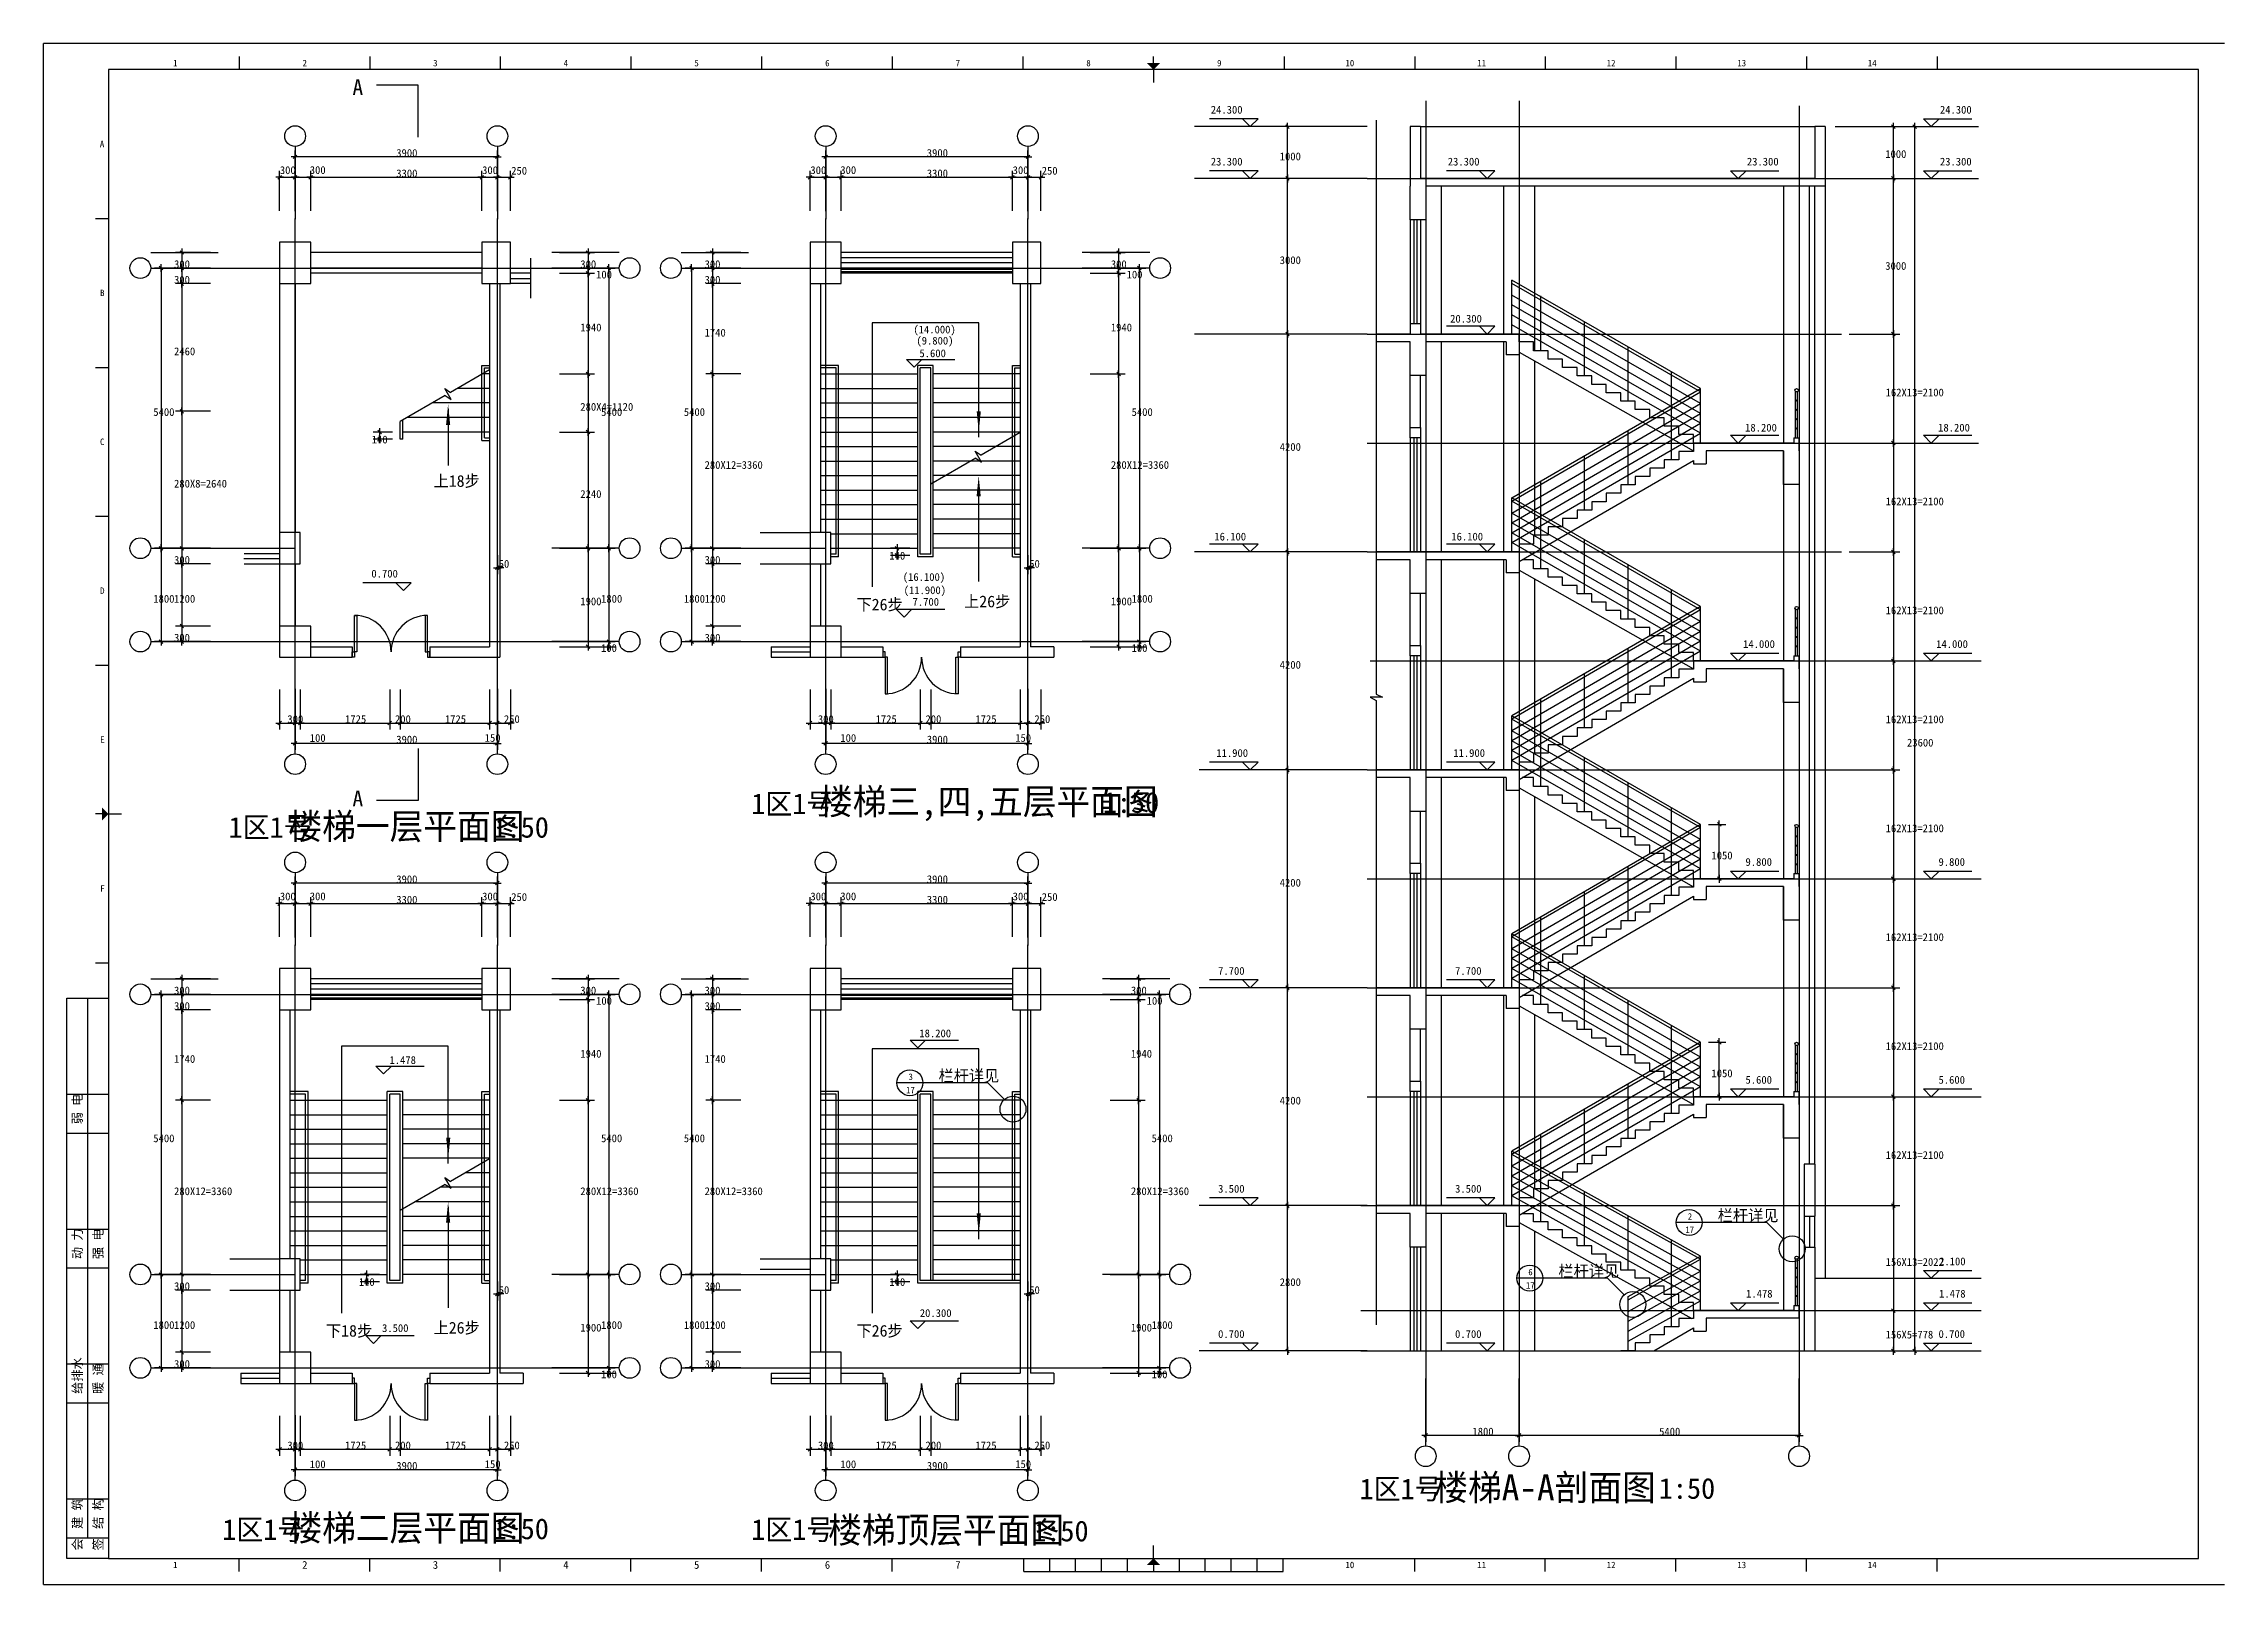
# Model space of a CAD drawing. Header units: metres. Extents: x 436269 to 478319, y -9460 to 20240.
import ezdxf

# ---------------------------------------------------------------- set-up
doc = ezdxf.new("R2010")
doc.units = ezdxf.units.M
for name, color, linetype in [('A-DIM', 3, 'Continuous'), ('AXIS', 3, 'Continuous'), ('COLUMN', 1, 'Continuous'), ('DOTE', 251, 'Continuous'), ('PUB_DIM', 3, 'Continuous'), ('STAIR1', 4, 'Continuous'), ('TEXT', 7, 'Continuous'), ('TK', 9, 'Continuous'), ('WALL', 2, 'Continuous'), ('WINDOW', 142, 'Continuous'), ('文字', 21, 'Continuous'), ('详细尺寸', 3, 'Continuous')]:
    doc.layers.add(name, color=color, linetype=linetype)

msp = doc.modelspace()

# ---------------------------------------------------------------- texts
at = {"layer": 'AXIS', "char_height": 150, "attachment_point": 1}
for s, insert in [('\\A1;3900', (443069.1, 18207.34)), ('\\A1;3900', (453298.99, 18207.34)), ('\\A1;1000', (460104, 18140.65)), ('\\A1;1000', (471779.52, 18186.48)), ('\\A1;3000', (460104, 16140.65)), ('\\A1;3000', (471779.52, 16029.99)), ('\\A1;300', (438784.24, 15763.38)), ('\\A1;300', (449014.12, 15763.38)), ('\\A1;1940', (446617.94, 14843.38)), ('\\A1;1740', (449014.12, 14743.38)), ('\\A1;1940', (456847.82, 14843.38)), ('\\A1;2460', (438784.24, 14383.38)), ('\\A1;162X13=2100', (471787.16, 13590.65)), ('\\A1;5400', (438384.24, 13213.38)), ('\\A1;280X4=1120', (446617.94, 13313.38)), ('\\A1;5400', (447017.94, 13213.38)), ('\\A1;5400', (448614.12, 13213.38)), ('\\A1;5400', (457247.82, 13213.38)), ('\\A1;140', (442597.16, 12683.38)), ('\\A1;4200', (460104, 12540.65)), ('\\A1;280X8=2640', (438784.24, 11833.38)), ('\\A1;280X12=3360', (449014.12, 12193.38)), ('\\A1;280X12=3360', (456847.82, 12193.38)), ('\\A1;2240', (446617.94, 11633.38)), ('\\A1;162X13=2100', (471787.16, 11490.65)), ('\\A1;300', (438784.24, 10363.38)), ('\\A1;300', (449014.12, 10363.38)), ('\\A1;140', (452577.04, 10443.38)), ('\\A1;1800', (438384.24, 9613.38)), ('\\A1;1200', (438784.24, 9613.38)), ('\\A1;1900', (446617.94, 9563.38)), ('\\A1;1800', (447017.94, 9613.38)), ('\\A1;1800', (448614.12, 9613.38)), ('\\A1;1200', (449014.12, 9613.38)), ('\\A1;1900', (456847.82, 9563.38)), ('\\A1;1800', (457247.82, 9613.38)), ('\\A1;162X13=2100', (471787.16, 9390.65)), ('\\A1;300', (438784.24, 8863.38)), ('\\A1;300', (449014.12, 8863.38)), ('\\A1;100', (447017.94, 8663.38)), ('\\A1;100', (457247.82, 8663.38)), ('\\A1;4200', (460104, 8340.65)), ('\\A1;162X13=2100', (471787.16, 7290.65)), ('\\A1;3900', (443069.1, 6900.44)), ('\\A1;3900', (453298.99, 6900.44)), ('\\A1;23600', (472199.23, 6840.65)), ('\\A1;162X13=2100', (471787.16, 5189.65)), ('\\A1;1050', (468428.56, 4665.65)), ('\\A1;3900', (443069.1, 4207.34)), ('\\A1;3900', (453298.99, 4207.34)), ('\\A1;4200', (460104, 4140.65)), ('\\A1;162X13=2100', (471787.16, 3090.65)), ('\\A1;300', (438784.24, 1763.38)), ('\\A1;300', (449014.12, 1763.38)), ('\\A1;1940', (446617.94, 843.38)), ('\\A1;1940', (457233.86, 843.38)), ('\\A1;162X13=2100', (471787.16, 989.65)), ('\\A1;1740', (438784.24, 743.38)), ('\\A1;1740', (449014.12, 743.38)), ('\\A1;1050', (468428.56, 465.65)), ('\\A1;4200', (460104, -59.35)), ('\\A1;5400', (438384.24, -786.62)), ('\\A1;5400', (447017.94, -786.62)), ('\\A1;5400', (448614.12, -786.62)), ('\\A1;5400', (457633.86, -786.62)), ('\\A1;162X13=2100', (471787.16, -1109.35)), ('\\A1;280X12=3360', (438784.24, -1806.62)), ('\\A1;280X12=3360', (446617.94, -1806.62)), ('\\A1;280X12=3360', (449014.12, -1806.62)), ('\\A1;280X12=3360', (457233.86, -1806.62)), ('\\A1;156X13=2022', (471787.16, -3170.46)), ('\\A1;300', (438784.24, -3636.62)), ('\\A1;140', (442347.16, -3556.62)), ('\\A1;300', (449014.12, -3636.62)), ('\\A1;140', (452577.04, -3556.62)), ('\\A1;2800', (460104, -3559.35)), ('\\A1;1800', (438384.24, -4386.62)), ('\\A1;1200', (438784.24, -4386.62)), ('\\A1;1900', (446617.94, -4436.62)), ('\\A1;1800', (447017.94, -4386.62)), ('\\A1;1800', (448614.12, -4386.62)), ('\\A1;1200', (449014.12, -4386.62)), ('\\A1;1900', (457233.86, -4436.62)), ('\\A1;1800', (457633.86, -4386.62)), ('\\A1;156X5=778', (471787.16, -4570.46)), ('\\A1;300', (438784.24, -5136.62)), ('\\A1;100', (447017.94, -5336.62)), ('\\A1;300', (449014.12, -5136.62)), ('\\A1;100', (457633.86, -5336.62)), ('\\A1;1800', (463819.72, -6439.61)), ('\\A1;5400', (467419.72, -6439.61)), ('\\A1;3900', (443069.1, -7099.56)), ('\\A1;3900', (453298.99, -7099.56))]:
    msp.add_mtext(s, dxfattribs=dict(at, insert=insert))
at = {"layer": 'PUB_DIM'}
for s, p in [('24.300', (458774.93, 18890.65)), ('24.300', (472834.02, 18890.65)), ('23.300', (458774.93, 17890.65)), ('23.300', (463344.09, 17890.65)), ('23.300', (469112.03, 17890.65)), ('23.300', (472834.02, 17890.65)), ('(14.000)', (453040.72, 14654.08)), ('20.300', (463389.8, 14862.53)), ('(9.800)', (453099.03, 14439.36)), ('5.600', (453156.9, 14195.44)), ('18.200', (469077.74, 12762.53)), ('18.200', (472799.73, 12762.53)), ('16.100', (458843.5, 10662.53)), ('16.100', (463412.66, 10662.53)), ('0.700', (442589.54, 9948.56)), ('(16.100)', (452835.94, 9883.49)), ('(11.900)', (452853.45, 9629.24)), ('7.700', (453024.53, 9404.84)), ('14.000', (469039.65, 8590.65)), ('14.000', (472761.64, 8590.65)), ('11.900', (458881.6, 6490.65)), ('11.900', (463450.76, 6490.65)), ('9.800', (469085.36, 4390.65)), ('9.800', (472807.35, 4390.65)), ('7.700', (458915.88, 2290.65)), ('7.700', (463485.04, 2290.65)), ('18.200', (453155.12, 1085.92)), ('1.478', (442938.44, 571.92)), ('5.600', (469085.36, 190.65)), ('5.600', (472807.35, 190.65)), ('3.500', (458915.88, -1909.35)), ('3.500', (463485.04, -1909.35)), ('2.100', (472818.78, -3309.35)), ('1.478', (469096.79, -3931.57)), ('1.478', (472818.78, -3931.57)), ('20.300', (453164.16, -4305.58)), ('3.500', (442794.65, -4595.16)), ('0.700', (458915.88, -4709.35)), ('0.700', (463485.04, -4709.35)), ('0.700', (472807.35, -4709.35))]:
    msp.add_text(s, height=150, dxfattribs=at).set_placement(p)
at = {"layer": 'TEXT'}
for s, height, p in [(' 楼梯三,四,五层平面图', 500, (450879.54, 5379.82)), (' 楼梯一层平面图', 500, (440649.66, 4902.33)), ('1区1号', 400, (449913.26, 5387.63)), ('1:50', 400, (456691.6, 5411.15)), ('1区1号', 400, (439835.71, 4933.65)), ('1:50', 400, (444923.62, 4933.65)), ('1区1号', 400, (461642.86, -7818.96)), (' 楼梯A-A剖面图', 500, (462744.71, -7841.82)), ('1:50', 400, (467412.35, -7810.5)), ('1区1号', 400, (439711.81, -8603.1)), (' 楼梯二层平面图', 500, (440649.66, -8620.18)), ('1:50', 400, (444923.62, -8588.85)), ('1区1号', 400, (449913.26, -8603.1)), (' 楼梯顶层平面图', 500, (451056.58, -8662.28)), ('1:50', 400, (455330.54, -8630.95))]:
    msp.add_text(s, height=height, dxfattribs=at).set_placement(p)
at = {"layer": 'TK'}
for s, height, p in [('1', 125, (438765.97, 19802.35)), ('2', 125, (441261.95, 19802.35)), ('3', 125, (443780.7, 19802.35)), ('4', 125, (446296.93, 19802.35)), ('5', 125, (448818.2, 19802.35)), ('6', 125, (451339.48, 19802.35)), ('7', 125, (453855.7, 19802.35)), ('8', 125, (456374.45, 19802.35)), ('9', 125, (458895.73, 19802.35)), ('10', 125, (461371.48, 19802.35)), ('11', 125, (463913, 19802.35)), ('12', 125, (466408.98, 19802.35)), ('13', 125, (468927.73, 19802.35)), ('14', 125, (471443.95, 19802.35)), ('A', 125, (437353.77, 18242.35)), ('B', 125, (437358.83, 15372.35)), ('C', 125, (437356.3, 12502.35)), ('D', 125, (437358.83, 9632.35)), ('E', 125, (437361.36, 6762.35)), ('F', 125, (437361.36, 3892.35)), ('1', 125, (438765.97, -9147.65)), ('2', 150, (441254.87, -9160.15)), ('3', 150, (443773.62, -9160.15)), ('4', 150, (446289.34, -9160.15)), ('5', 150, (448811.12, -9160.15)), ('6', 150, (451332.91, -9160.15)), ('7', 150, (453848.62, -9160.15)), ('10', 125, (461371.48, -9147.65)), ('11', 125, (463913, -9147.65)), ('12', 125, (466408.98, -9147.65)), ('13', 125, (468927.73, -9147.65)), ('14', 125, (471443.95, -9147.65))]:
    msp.add_text(s, height=height, dxfattribs=at).set_placement(p)
for s, p in [('弱 电', (437009.25, -590.87)), ('动 力', (437009.25, -3190.87)), ('强 电', (437409.25, -3190.87)), ('给排水', (437009.25, -5786.58)), ('暖 通', (437409.25, -5790.87)), ('建 筑', (437009.25, -8390.87)), ('结 构', (437409.25, -8390.87)), ('会', (437009.25, -8807.3)), ('签', (437409.25, -8807.3))]:
    msp.add_text(s, height=180, rotation=90, dxfattribs=at).set_placement(p)
at = {"layer": '文字'}
for s, height, p in [('A', 300, (442225.52, 19250.78)), ('上18步', 225, (443787.97, 11696.71)), ('下26步', 225, (451943.14, 9315.69)), ('上26步', 225, (454017.85, 9374.79)), ('A', 300, (442225.52, 5540.41)), ('栏杆详见', 225, (453525.52, 231.55)), ('17', 125, (452899.29, 6.57)), ('3', 125, (452947.21, 262.63)), ('2', 125, (467971.73, -2430.78)), ('栏杆详见', 225, (468550.04, -2461.87)), ('17', 125, (467923.81, -2686.84)), ('栏杆详见', 225, (465477.57, -3533.7)), ('17', 125, (464851.34, -3758.67)), ('6', 125, (464897.18, -3502.61)), ('下18步', 225, (441713.25, -4684.31)), ('上26步', 225, (443787.97, -4625.21)), ('下26步', 225, (451943.14, -4684.31))]:
    msp.add_text(s, height=height, dxfattribs=at).set_placement(p)
at = {"layer": '详细尺寸', "char_height": 150, "attachment_point": 1}
for s, insert in [('\\A1;300', (440824.44, 17875.75)), ('\\A1;300', (441401.39, 17877.58)), ('\\A1;3300', (443069.1, 17813.8)), ('\\A1;300', (444724.44, 17875.75)), ('\\A1;250', (445285.34, 17864.95)), ('\\A1;300', (451054.32, 17875.75)), ('\\A1;300', (451631.27, 17877.58)), ('\\A1;3300', (453298.99, 17813.8)), ('\\A1;300', (454954.32, 17875.75)), ('\\A1;250', (455515.22, 17864.95)), ('\\A1;300', (438784.24, 16063.38)), ('\\A1;300', (446617.94, 16063.38)), ('\\A1;300', (449014.12, 16063.38)), ('\\A1;300', (456847.82, 16063.38)), ('\\A1;100', (446921.82, 15863.38)), ('\\A1;100', (457151.7, 15863.38)), ('\\A1;50', (445044.1, 10287.83)), ('\\A1;50', (455273.99, 10287.83)), ('\\A1;300', (440969.1, 7293.98)), ('\\A1;1725', (442081.6, 7293.98)), ('\\A1;200', (443044.1, 7293.98)), ('\\A1;1725', (444006.6, 7293.98)), ('\\A1;250', (445144.1, 7293.98)), ('\\A1;300', (451198.99, 7293.98)), ('\\A1;1725', (452311.49, 7293.98)), ('\\A1;200', (453273.99, 7293.98)), ('\\A1;1725', (454236.49, 7293.98)), ('\\A1;250', (455373.99, 7293.98)), ('\\A1;100', (441401.39, 6930.21)), ('\\A1;150', (444774.44, 6932.04)), ('\\A1;100', (451631.27, 6930.21)), ('\\A1;150', (455004.32, 6932.04)), ('\\A1;300', (440824.44, 3875.75)), ('\\A1;300', (441401.39, 3877.58)), ('\\A1;3300', (443069.1, 3813.8)), ('\\A1;300', (444724.44, 3875.75)), ('\\A1;250', (445285.34, 3864.95)), ('\\A1;300', (451054.32, 3875.75)), ('\\A1;300', (451631.27, 3877.58)), ('\\A1;3300', (453298.99, 3813.8)), ('\\A1;300', (454954.32, 3875.75)), ('\\A1;250', (455515.22, 3864.95)), ('\\A1;300', (438784.24, 2063.38)), ('\\A1;300', (446617.94, 2063.38)), ('\\A1;100', (446921.82, 1863.38)), ('\\A1;300', (449014.12, 2063.38)), ('\\A1;300', (457233.86, 2063.38)), ('\\A1;100', (457537.73, 1863.38)), ('\\A1;50', (445044.1, -3712.17)), ('\\A1;50', (455273.99, -3712.17)), ('\\A1;300', (440969.1, -6706.02)), ('\\A1;1725', (442081.6, -6706.02)), ('\\A1;200', (443044.1, -6706.02)), ('\\A1;1725', (444006.6, -6706.02)), ('\\A1;250', (445144.1, -6706.02)), ('\\A1;300', (451198.99, -6706.02)), ('\\A1;1725', (452311.49, -6706.02)), ('\\A1;200', (453273.99, -6706.02)), ('\\A1;1725', (454236.49, -6706.02)), ('\\A1;250', (455373.99, -6706.02)), ('\\A1;100', (441401.39, -7069.79)), ('\\A1;150', (444774.44, -7067.96)), ('\\A1;100', (451631.27, -7069.79)), ('\\A1;150', (455004.32, -7067.96))]:
    msp.add_mtext(s, dxfattribs=dict(at, insert=insert))

# ---------------------------------------------------------------- blocks, each defined once
blk = doc.blocks.new('_DIMX')
blk.add_line((-150, 0), (150, 0))
blk.add_lwpolyline([(-70, -70), (70, 70)])

# ---------------------------------------------------------------- linework, layer by layer
for p, q in [((461792.08, 18640.65), (458459.41, 18640.65)), ((462819.72, 18640.65), (470419.72, 18640.65)), ((470811.15, 18640.65), (473577.9, 18640.65)), ((461792.08, 17640.65), (458459.41, 17640.65)), ((463219.72, 17490.65), (463219.72, 14640.65)), ((464419.72, 17490.65), (464419.72, 14640.65)), ((465019.72, 17490.65), (465019.72, 14317.57)), ((469819.72, 17490.65), (469819.72, 12540.65)), ((470619.72, 17490.65), (470619.72, -3559.35)), ((470811.15, 17640.65), (473577.9, 17640.65)), ((462619.72, 16840.65), (462619.72, 14840.65)), ((462819.72, 16840.65), (462819.72, 14840.65)), ((441419.1, 16413.38), (440819.1, 16413.38)), ((440819.1, 16413.38), (440819.1, 15613.38)), ((441419.1, 15613.38), (441419.1, 16413.38)), ((445269.1, 16413.38), (444719.1, 16413.38)), ((444719.1, 16413.38), (444719.1, 15613.38)), ((445269.1, 15613.38), (445269.1, 16413.38)), ((451648.99, 16413.38), (451048.99, 16413.38)), ((451048.99, 16413.38), (451048.99, 15613.38)), ((451648.99, 15613.38), (451648.99, 16413.38)), ((455498.99, 16413.38), (454948.99, 16413.38)), ((454948.99, 16413.38), (454948.99, 15613.38)), ((455498.99, 15613.38), (455498.99, 16413.38)), ((445664.1, 15330.78), (445664.1, 16103.02)), ((440819.1, 15613.38), (441419.1, 15613.38)), ((444719.1, 15613.38), (445269.1, 15613.38)), ((451048.99, 15613.38), (451648.99, 15613.38)), ((454948.99, 15913.38), (451648.99, 15913.38)), ((454948.99, 15813.38), (451648.99, 15813.38)), ((454948.99, 15613.38), (455498.99, 15613.38)), ((468219.72, 13590.65), (464579.72, 15681.95)), ((464579.72, 14631.95), (464579.72, 15681.95)), ((468219.72, 13527.65), (464579.72, 15618.95)), ((468219.72, 13300.65), (464579.72, 15391.95)), ((468219.72, 13110.65), (464579.72, 15201.95)), ((465139.72, 14330.54), (465139.72, 15380.54)), ((468219.72, 12920.65), (464579.72, 15011.95)), ((468219.72, 12730.65), (464579.72, 14821.95)), ((465979.72, 13833.96), (465979.72, 14883.96)), ((461792.08, 14640.65), (458459.41, 14640.65)), ((463219.72, 14490.65), (463219.72, 10440.65)), ((464419.72, 14490.65), (464419.72, 10440.65)), ((466819.72, 13349.34), (466819.72, 14399.34)), ((465019.72, 14122.45), (465019.72, 10763.73)), ((467659.72, 12864.73), (467659.72, 13914.73)), ((464579.72, 11481.95), (468219.72, 13590.65)), ((464579.72, 11418.95), (468219.72, 13527.65)), ((468219.72, 12540.65), (468219.72, 13590.65)), ((464579.72, 11191.95), (468219.72, 13300.65)), ((464579.72, 11001.95), (468219.72, 13110.65)), ((467659.72, 12218.57), (467659.72, 13268.57)), ((462619.72, 12640.65), (462619.72, 10440.65)), ((462819.72, 12640.65), (462819.72, 10440.65)), ((464579.72, 10811.95), (468219.72, 12920.65)), ((464579.72, 10621.95), (468219.72, 12730.65)), ((466819.72, 11733.96), (466819.72, 12783.96)), ((465979.72, 11249.34), (465979.72, 12299.34)), ((469819.72, 12390.65), (469819.72, 8340.65)), ((470811.15, 12540.65), (473577.9, 12540.65)), ((465139.72, 10764.73), (465139.72, 11814.73)), ((468219.72, 9390.65), (464579.72, 11481.95)), ((464579.72, 10431.95), (464579.72, 11481.95)), ((468219.72, 9327.65), (464579.72, 11418.95)), ((468219.72, 9100.65), (464579.72, 11191.95)), ((468219.72, 8910.65), (464579.72, 11001.95)), ((465139.72, 10130.54), (465139.72, 11180.54)), ((441219.1, 10813.38), (440819.1, 10813.38)), ((440819.1, 10813.38), (440819.1, 10213.38)), ((441219.1, 10213.38), (441219.1, 10813.38)), ((451448.99, 10813.38), (451048.99, 10813.38)), ((451048.99, 10813.38), (451048.99, 10213.38)), ((451448.99, 10213.38), (451448.99, 10813.38)), ((468219.72, 8720.65), (464579.72, 10811.95)), ((468219.72, 8530.65), (464579.72, 10621.95)), ((465979.72, 9633.96), (465979.72, 10683.96)), ((440819.1, 10213.38), (441219.1, 10213.38)), ((451048.99, 10213.38), (451448.99, 10213.38)), ((461792.08, 10440.65), (458459.41, 10440.65)), ((463219.72, 10290.65), (463219.72, 6240.65)), ((464419.72, 10290.65), (464419.72, 6240.65)), ((466819.72, 9149.34), (466819.72, 10199.34)), ((465019.72, 9922.45), (465019.72, 6563.73)), ((467659.72, 8664.73), (467659.72, 9714.73)), ((468219.72, 9390.65), (464579.72, 7281.95)), ((468219.72, 9327.65), (464579.72, 7218.95)), ((468219.72, 8340.65), (468219.72, 9390.65)), ((441419.1, 9013.38), (440819.1, 9013.38)), ((440819.1, 9013.38), (440819.1, 8413.38)), ((441419.1, 8413.38), (441419.1, 9013.38)), ((451648.99, 9013.38), (451048.99, 9013.38)), ((451048.99, 9013.38), (451048.99, 8413.38)), ((451648.99, 8413.38), (451648.99, 9013.38)), ((468219.72, 9100.65), (464579.72, 6991.95)), ((468219.72, 8910.65), (464579.72, 6801.95)), ((467659.72, 8018.57), (467659.72, 9068.57)), ((440819.1, 8413.38), (441419.1, 8413.38)), ((451048.99, 8413.38), (451648.99, 8413.38)), ((451698.99, 8613.38), (452398.99, 8613.38)), ((462619.72, 8440.65), (462619.72, 6240.65)), ((462819.72, 8440.65), (462819.72, 6240.65)), ((468219.72, 8720.65), (464579.72, 6611.95)), ((468219.72, 8530.65), (464579.72, 6421.95)), ((466819.72, 7533.96), (466819.72, 8583.96)), ((465979.72, 7049.34), (465979.72, 8099.34)), ((469819.72, 8190.65), (469819.72, 4140.65)), ((470811.15, 8340.65), (473483.71, 8340.65)), ((472207.42, 8340.65), (473632.01, 8340.65)), ((465139.72, 6564.73), (465139.72, 7614.73)), ((468219.72, 5190.65), (464579.72, 7281.95)), ((464579.72, 6231.95), (464579.72, 7281.95)), ((468219.72, 5127.65), (464579.72, 7218.95)), ((468219.72, 4900.65), (464579.72, 6991.95)), ((468219.72, 4710.65), (464579.72, 6801.95)), ((465139.72, 5929.54), (465139.72, 6979.54)), ((468219.72, 4520.65), (464579.72, 6611.95)), ((468219.72, 4330.65), (464579.72, 6421.95)), ((465979.72, 5432.96), (465979.72, 6482.96)), ((461792.08, 6240.65), (458553.61, 6240.65)), ((459995.82, 6240.65), (458571.23, 6240.65)), ((463219.72, 6090.65), (463219.72, 2040.65)), ((464419.72, 6090.65), (464419.72, 2040.65)), ((466819.72, 4948.34), (466819.72, 5998.34)), ((465019.72, 5722.45), (465019.72, 2363.73)), ((467659.72, 4463.73), (467659.72, 5513.73)), ((468219.72, 5190.65), (464579.72, 3081.95)), ((468219.72, 5127.65), (464579.72, 3018.95)), ((468219.72, 4140.65), (468219.72, 5190.65)), ((468219.72, 4900.65), (464579.72, 2791.95)), ((468219.72, 4710.65), (464579.72, 2601.95)), ((467659.72, 3817.57), (467659.72, 4867.57)), ((467659.72, 3817.57), (467659.72, 4867.57)), ((462619.72, 4240.65), (462619.72, 2040.65)), ((462819.72, 4240.65), (462819.72, 2040.65)), ((468219.72, 4520.65), (464579.72, 2411.95)), ((468219.72, 4330.65), (464579.72, 2221.95)), ((466819.72, 3332.96), (466819.72, 4382.96)), ((466819.72, 3332.96), (466819.72, 4382.96)), ((465979.72, 2848.34), (465979.72, 3898.34)), ((465979.72, 2848.34), (465979.72, 3898.34)), ((469819.72, 3990.65), (469819.72, -59.35)), ((470811.15, 4140.65), (473483.71, 4140.65)), ((472207.42, 4140.65), (473632.01, 4140.65)), ((465139.72, 2363.73), (465139.72, 3413.73)), ((465139.72, 2363.73), (465139.72, 3413.73)), ((464579.72, 2031.95), (464579.72, 3081.95)), ((468219.72, 990.65), (464579.72, 3081.95)), ((468219.72, 927.65), (464579.72, 3018.95)), ((468219.72, 700.65), (464579.72, 2791.95)), ((468219.72, 510.65), (464579.72, 2601.95)), ((465139.72, 1729.54), (465139.72, 2779.54)), ((441419.1, 2413.38), (440819.1, 2413.38)), ((440819.1, 2413.38), (440819.1, 1613.38)), ((441419.1, 1613.38), (441419.1, 2413.38)), ((445269.1, 2413.38), (444719.1, 2413.38)), ((444719.1, 2413.38), (444719.1, 1613.38)), ((445269.1, 1613.38), (445269.1, 2413.38)), ((451648.99, 2413.38), (451048.99, 2413.38)), ((451048.99, 2413.38), (451048.99, 1613.38)), ((451648.99, 1613.38), (451648.99, 2413.38)), ((455498.99, 2413.38), (454948.99, 2413.38)), ((454948.99, 2413.38), (454948.99, 1613.38)), ((455498.99, 1613.38), (455498.99, 2413.38)), ((468219.72, 320.65), (464579.72, 2411.95)), ((468219.72, 130.65), (464579.72, 2221.95)), ((465979.72, 1232.96), (465979.72, 2282.96)), ((444719.1, 1913.38), (441419.1, 1913.38)), ((444719.1, 1813.38), (441419.1, 1813.38)), ((454948.99, 1913.38), (451648.99, 1913.38)), ((454948.99, 1813.38), (451648.99, 1813.38)), ((461792.08, 2040.65), (458553.61, 2040.65)), ((459995.82, 2040.65), (458571.23, 2040.65)), ((463219.72, 1890.65), (463219.72, -2159.35)), ((464419.72, 1890.65), (464419.72, -2159.35)), ((466819.72, 748.34), (466819.72, 1798.34)), ((440819.1, 1613.38), (441419.1, 1613.38)), ((444719.1, 1613.38), (445269.1, 1613.38)), ((451048.99, 1613.38), (451648.99, 1613.38)), ((454948.99, 1613.38), (455498.99, 1613.38)), ((465019.72, 1522.45), (465019.72, -1836.27)), ((467659.72, 263.73), (467659.72, 1313.73)), ((468219.72, 990.65), (464579.72, -1109.35)), ((468219.72, 927.65), (464579.72, -1172.35)), ((468219.72, -59.35), (468219.72, 990.65)), ((468219.72, 700.65), (464579.72, -1399.35)), ((468219.72, 510.65), (464579.72, -1589.35)), ((467659.72, -382.43), (467659.72, 667.57)), ((462619.72, 40.65), (462619.72, -2159.35)), ((462819.72, 40.65), (462819.72, -2159.35)), ((468219.72, 320.65), (464579.72, -1779.35)), ((468219.72, 130.65), (464579.72, -1969.35)), ((466819.72, -867.04), (466819.72, 182.96)), ((465979.72, -1351.66), (465979.72, -301.66)), ((469819.72, -209.35), (469819.72, -4181.57)), ((470811.15, -59.35), (473483.71, -59.35)), ((472207.42, -59.35), (473632.01, -59.35)), ((465139.72, -1836.27), (465139.72, -786.27)), ((464579.72, -2159.35), (464579.72, -1109.35)), ((468219.72, -3131.57), (464579.72, -1109.35)), ((468219.72, -3194.57), (464579.72, -1172.35)), ((468219.72, -3421.57), (464579.72, -1399.35)), ((468219.72, -3611.57), (464579.72, -1589.35)), ((465139.72, -2470.46), (465139.72, -1420.46)), ((468219.72, -3801.57), (464579.72, -1779.35)), ((468219.72, -3991.57), (464579.72, -1969.35)), ((465979.72, -2937.13), (465979.72, -1887.13)), ((461792.08, -2159.35), (458553.61, -2159.35)), ((459995.82, -2159.35), (458571.23, -2159.35)), ((463217.58, -2309.35), (463219.72, -4959.35)), ((464419.72, -2309.35), (464419.72, -4959.35)), ((466819.72, -3403.79), (466819.72, -2353.79)), ((465019.72, -2653.17), (465019.72, -4959.35)), ((467659.72, -3870.46), (467659.72, -2820.46)), ((441219.1, -3186.62), (440819.1, -3186.62)), ((440819.1, -3186.62), (440819.1, -3786.62)), ((441219.1, -3786.62), (441219.1, -3186.62)), ((450087.91, -3186.62), (451048.99, -3186.62)), ((451448.99, -3186.62), (451048.99, -3186.62)), ((451048.99, -3186.62), (451048.99, -3786.62)), ((451448.99, -3786.62), (451448.99, -3186.62)), ((462619.72, -2959.35), (462619.72, -4959.35)), ((462819.72, -2959.35), (462819.72, -4959.35)), ((466819.72, -3909.35), (468219.72, -3131.57)), ((466819.72, -3972.35), (468219.72, -3194.57)), ((468219.72, -4181.57), (468219.72, -3131.57)), ((450087.91, -3386.62), (451048.99, -3386.62)), ((466819.72, -4199.35), (468219.72, -3421.57)), ((466819.72, -4389.35), (468219.72, -3611.57)), ((467659.72, -4492.68), (467659.72, -3442.68)), ((470811.15, -3559.35), (473483.71, -3559.35)), ((472207.42, -3559.35), (473632.01, -3559.35)), ((440819.1, -3786.62), (441219.1, -3786.62)), ((451048.99, -3786.62), (451448.99, -3786.62)), ((466819.72, -4579.35), (468219.72, -3801.57)), ((466819.72, -4959.35), (466819.72, -3909.35)), ((466819.72, -4769.35), (468219.72, -3991.57)), ((470811.15, -4181.57), (473483.71, -4181.57)), ((472207.42, -4181.57), (473632.01, -4181.57)), ((441419.1, -4986.62), (440819.1, -4986.62)), ((440819.1, -4986.62), (440819.1, -5586.62)), ((441419.1, -5586.62), (441419.1, -4986.62)), ((451648.99, -4986.62), (451048.99, -4986.62)), ((451048.99, -4986.62), (451048.99, -5586.62)), ((451648.99, -5586.62), (451648.99, -4986.62)), ((461792.08, -4959.35), (458553.61, -4959.35)), ((459995.82, -4959.35), (458571.23, -4959.35)), ((472207.42, -4959.35), (473632.01, -4959.35)), ((441469.1, -5386.62), (442169.1, -5386.62)), ((440819.1, -5586.62), (441419.1, -5586.62)), ((451048.99, -5586.62), (451648.99, -5586.62))]:
    msp.add_line(p, q)
for points in [[(442264.1, 8513.38), (442264.1, 9218.38), (442309.1, 9218.38), (442309.1, 8513.38)], [(443674.1, 8513.38), (443674.1, 9218.38), (443629.1, 9218.38), (443629.1, 8513.38)], [(442219.1, 8411.38), (442219.1, 8513.38), (442264.1, 8513.38), (442264.1, 8411.38)], [(443719.1, 8411.38), (443719.1, 8513.38), (443674.1, 8513.38), (443674.1, 8411.38)], [(452448.99, 8513.38), (452448.99, 8411.38), (452493.99, 8411.38), (452493.99, 8513.38)], [(452493.99, 8411.38), (452493.99, 7706.38), (452538.99, 7706.38), (452538.99, 8411.38)], [(453903.99, 8411.38), (453903.99, 7706.38), (453858.99, 7706.38), (453858.99, 8411.38)], [(453948.99, 8513.38), (453948.99, 8411.38), (453903.99, 8411.38), (453903.99, 8513.38)], [(442219.1, -5486.62), (442219.1, -5588.62), (442264.1, -5588.62), (442264.1, -5486.62)], [(442264.1, -5588.62), (442264.1, -6293.62), (442309.1, -6293.62), (442309.1, -5588.62)], [(443674.1, -5588.62), (443674.1, -6293.62), (443629.1, -6293.62), (443629.1, -5588.62)], [(443719.1, -5486.62), (443719.1, -5588.62), (443674.1, -5588.62), (443674.1, -5486.62)], [(452448.99, -5486.62), (452448.99, -5588.62), (452493.99, -5588.62), (452493.99, -5486.62)], [(452493.99, -5588.62), (452493.99, -6293.62), (452538.99, -6293.62), (452538.99, -5588.62)], [(453903.99, -5588.62), (453903.99, -6293.62), (453858.99, -6293.62), (453858.99, -5588.62)], [(453948.99, -5486.62), (453948.99, -5588.62), (453903.99, -5588.62), (453903.99, -5486.62)]]:
    msp.add_lwpolyline(points, close=True)
for centre in [(441119.1, 18457.34), (445019.1, 18457.34), (451348.99, 18457.34), (455248.99, 18457.34), (438134.24, 15913.38), (447567.94, 15913.38), (448364.12, 15913.38), (457797.82, 15913.38), (438134.24, 10513.38), (447567.94, 10513.38), (448364.12, 10513.38), (457797.82, 10513.38), (438134.24, 8713.38), (447567.94, 8713.38), (448364.12, 8713.38), (457797.82, 8713.38), (441119.1, 6350.44), (445019.1, 6350.44), (451348.99, 6350.44), (455248.99, 6350.44), (441119.1, 4457.34), (445019.1, 4457.34), (451348.99, 4457.34), (455248.99, 4457.34), (438134.24, 1913.38), (447567.94, 1913.38), (448364.12, 1913.38), (458183.86, 1913.38), (438134.24, -3486.62), (447567.94, -3486.62), (448364.12, -3486.62), (458183.86, -3486.62), (438134.24, -5286.62), (447567.94, -5286.62), (448364.12, -5286.62), (458183.86, -5286.62), (462919.72, -6989.61), (464719.72, -6989.61), (470119.72, -6989.61), (441119.1, -7649.56), (445019.1, -7649.56), (451348.99, -7649.56), (455248.99, -7649.56)]:
    msp.add_circle(centre, 200)
for centre, start, end in [((442264.1, 8513.38), 0, 90), ((443674.1, 8513.38), 90, 180), ((452493.99, 8411.38), 270, 0), ((453903.99, 8411.38), 180, 270), ((442264.1, -5588.62), 270, 0), ((443674.1, -5588.62), 180, 270), ((452493.99, -5588.62), 270, 0), ((453903.99, -5588.62), 180, 270)]:
    msp.add_arc(centre, 705, start, end)
for points in [[(444069.1, 13290.84), (444029.1, 12890.84), (444109.1, 12890.84)], [(454301.18, 12753.38), (454341.18, 13153.38), (454261.18, 13153.38)], [(454298.99, 11913.38), (454258.99, 11513.38), (454338.99, 11513.38)], [(444071.29, -1246.62), (444111.29, -846.62), (444031.29, -846.62)], [(444069.1, -2086.62), (444029.1, -2486.62), (444109.1, -2486.62)], [(454301.18, -2708.14), (454341.18, -2308.14), (454261.18, -2308.14)]]:
    msp.add_solid(points)
at = {"layer": 'A-DIM'}
for p, q in [((470050.72, 12640.65), (470050.72, 13534.03)), ((470088.72, 12640.65), (470088.72, 13534.03)), ((470050.72, 8440.65), (470050.72, 9334.03)), ((470088.72, 8440.65), (470088.72, 9334.03)), ((470050.72, 4240.65), (470050.72, 5134.03)), ((470088.72, 4240.65), (470088.72, 5134.03)), ((470050.72, 39.65), (470050.72, 933.03)), ((470088.72, 39.65), (470088.72, 933.03)), ((470050.72, -4081.57), (470050.72, -3188.2)), ((470088.72, -4081.57), (470088.72, -3188.2))]:
    msp.add_line(p, q, dxfattribs=at)
for centre, radius in [((470069.72, 13559.15), 31.5), ((470069.72, 13360.65), 11), ((470069.72, 13180.65), 11), ((470069.72, 13000.65), 11), ((470069.72, 12820.65), 11), ((470069.72, 9359.15), 31.5), ((470069.72, 9160.65), 11), ((470069.72, 8980.65), 11), ((470069.72, 8800.65), 11), ((470069.72, 8620.65), 11), ((470069.72, 5159.15), 31.5), ((470069.72, 4960.65), 11), ((470069.72, 4780.65), 11), ((470069.72, 4600.65), 11), ((470069.72, 4420.65), 11), ((470069.72, 958.15), 31.5), ((470069.72, 759.65), 11), ((470069.72, 579.65), 11), ((470069.72, 399.65), 11), ((470069.72, 219.65), 11), ((470069.72, -3163.07), 31.5), ((470069.72, -3361.57), 11), ((470069.72, -3541.57), 11), ((470069.72, -3721.57), 11), ((470069.72, -3901.57), 11)]:
    msp.add_circle(centre, radius, dxfattribs=at)
at = {"layer": 'AXIS'}
for p, q in [((461516, 18640.65), (460129, 18640.65)), ((460254, 17641.15), (460254, 18640.15)), ((471087.23, 18640.65), (472062.16, 18640.65)), ((471699.23, 18640.65), (472474.23, 18640.65)), ((471937.16, 17641.15), (471937.16, 18640.15)), ((472349.23, -4958.85), (472349.23, 18640.15)), ((441119.1, 18257.34), (441119.1, 16857.34)), ((441119.1, 17007.34), (441119.1, 18182.34)), ((445019.1, 18257.34), (445019.1, 16857.34)), ((445019.1, 17007.34), (445019.1, 18182.34)), ((451348.99, 18257.34), (451348.99, 16857.34)), ((451348.99, 17007.34), (451348.99, 18182.34)), ((455248.99, 18257.34), (455248.99, 16857.34)), ((455248.99, 17007.34), (455248.99, 18182.34)), ((445018.6, 18057.34), (441119.6, 18057.34)), ((455248.49, 18057.34), (451349.49, 18057.34)), ((461516, 17640.65), (460129, 17640.65)), ((461516, 17640.65), (460129, 17640.65)), ((460254, 14641.15), (460254, 17640.15)), ((471087.23, 17640.65), (472062.16, 17640.65)), ((471087.23, 17640.65), (472062.16, 17640.65)), ((471937.16, 14641.15), (471937.16, 17640.15)), ((438334.24, 16213.38), (439634.24, 16213.38)), ((447367.94, 16213.38), (446067.94, 16213.38)), ((448564.12, 16213.38), (449864.12, 16213.38)), ((457597.82, 16213.38), (456297.82, 16213.38)), ((438334.24, 15913.38), (439634.24, 15913.38)), ((439484.24, 15913.38), (438409.24, 15913.38)), ((438534.24, 15912.88), (438534.24, 10513.88)), ((439484.24, 15913.38), (438809.24, 15913.38)), ((439484.24, 15613.38), (438809.24, 15613.38)), ((439484.24, 15613.38), (438809.24, 15613.38)), ((438934.24, 15913.88), (438934.24, 15914.38)), ((438934.24, 15913.38), (438934.24, 15613.38)), ((438934.24, 15612.88), (438934.24, 13153.88)), ((438934.24, 15612.88), (438934.24, 15612.38)), ((447367.94, 15913.38), (446067.94, 15913.38)), ((446217.94, 15913.38), (447292.94, 15913.38)), ((446217.94, 15813.38), (446892.94, 15813.38)), ((446767.94, 15812.88), (446767.94, 13873.88)), ((447167.94, 15912.88), (447167.94, 10513.88)), ((448564.12, 15913.38), (449864.12, 15913.38)), ((449714.12, 15913.38), (448639.12, 15913.38)), ((448764.12, 15912.88), (448764.12, 10513.88)), ((449714.12, 15913.38), (449039.12, 15913.38)), ((449714.12, 15613.38), (449039.12, 15613.38)), ((449714.12, 15613.38), (449039.12, 15613.38)), ((449164.12, 15913.88), (449164.12, 15914.38)), ((449164.12, 15913.38), (449164.12, 15613.38)), ((449164.12, 15612.88), (449164.12, 13873.88)), ((449164.12, 15612.88), (449164.12, 15612.38)), ((457597.82, 15913.38), (456297.82, 15913.38)), ((456447.82, 15913.38), (457522.82, 15913.38)), ((456447.82, 15813.38), (457122.82, 15813.38)), ((456997.82, 15812.88), (456997.82, 13873.88)), ((457397.82, 15912.88), (457397.82, 10513.88)), ((461516, 14640.65), (460129, 14640.65)), ((461516, 14640.65), (460129, 14640.65)), ((460254, 10441.15), (460254, 14640.15)), ((471087.23, 14640.65), (472062.16, 14640.65)), ((471087.23, 14640.65), (472062.16, 14640.65)), ((471937.16, 14640.15), (471937.16, 12541.15)), ((446217.94, 13873.38), (446892.94, 13873.38)), ((446217.94, 13873.38), (446892.94, 13873.38)), ((446767.94, 13872.88), (446767.94, 12753.88)), ((449714.12, 13873.38), (449039.12, 13873.38)), ((449714.12, 13873.38), (449039.12, 13873.38)), ((449164.12, 13872.88), (449164.12, 10513.88)), ((456447.82, 13873.38), (457122.82, 13873.38)), ((456447.82, 13873.38), (457122.82, 13873.38)), ((456997.82, 13872.88), (456997.82, 10513.88)), ((439484.24, 13153.38), (438809.24, 13153.38)), ((439484.24, 13153.38), (438809.24, 13153.38)), ((438934.24, 13152.88), (438934.24, 10513.88)), ((442994.1, 12753.38), (442622.16, 12753.38)), ((442747.16, 12753.88), (442747.16, 12754.38)), ((442747.16, 12753.38), (442747.16, 12613.38)), ((446217.94, 12753.38), (446892.94, 12753.38)), ((446217.94, 12753.38), (446892.94, 12753.38)), ((446767.94, 12752.88), (446767.94, 10513.88)), ((442994.1, 12613.38), (442622.16, 12613.38)), ((442747.16, 12612.88), (442747.16, 12612.38)), ((471087.23, 12540.65), (472062.16, 12540.65)), ((471087.23, 12540.65), (472062.16, 12540.65)), ((471937.16, 12540.15), (471937.16, 10441.15)), ((438334.24, 10513.38), (439634.24, 10513.38)), ((439484.24, 10513.38), (438409.24, 10513.38)), ((439484.24, 10513.38), (438409.24, 10513.38)), ((438534.24, 10512.88), (438534.24, 8713.88)), ((439484.24, 10513.38), (438809.24, 10513.38)), ((439484.24, 10513.38), (438809.24, 10513.38)), ((438934.24, 10513.88), (438934.24, 10514.38)), ((438934.24, 10513.38), (438934.24, 10213.38)), ((447367.94, 10513.38), (446067.94, 10513.38)), ((446217.94, 10513.38), (447292.94, 10513.38)), ((446217.94, 10513.38), (446892.94, 10513.38)), ((446217.94, 10513.38), (447292.94, 10513.38)), ((446217.94, 10513.38), (446892.94, 10513.38)), ((446767.94, 10512.88), (446767.94, 8613.88)), ((447167.94, 10512.88), (447167.94, 8713.88)), ((448564.12, 10513.38), (449864.12, 10513.38)), ((449714.12, 10513.38), (448639.12, 10513.38)), ((449714.12, 10513.38), (448639.12, 10513.38)), ((448764.12, 10512.88), (448764.12, 8713.88)), ((449714.12, 10513.38), (449039.12, 10513.38)), ((449714.12, 10513.38), (449039.12, 10513.38)), ((449164.12, 10513.88), (449164.12, 10514.38)), ((449164.12, 10513.38), (449164.12, 10213.38)), ((452973.99, 10513.38), (452602.04, 10513.38)), ((452727.04, 10513.88), (452727.04, 10514.38)), ((452727.04, 10513.38), (452727.04, 10373.38)), ((457597.82, 10513.38), (456297.82, 10513.38)), ((456447.82, 10513.38), (457522.82, 10513.38)), ((456447.82, 10513.38), (457122.82, 10513.38)), ((456447.82, 10513.38), (457522.82, 10513.38)), ((456447.82, 10513.38), (457122.82, 10513.38)), ((456997.82, 10512.88), (456997.82, 8613.88)), ((457397.82, 10512.88), (457397.82, 8713.88)), ((439484.24, 10213.38), (438809.24, 10213.38)), ((439484.24, 10213.38), (438809.24, 10213.38)), ((438934.24, 10212.88), (438934.24, 9013.88)), ((438934.24, 10212.88), (438934.24, 10212.38)), ((449714.12, 10213.38), (449039.12, 10213.38)), ((449714.12, 10213.38), (449039.12, 10213.38)), ((449164.12, 10212.88), (449164.12, 9013.88)), ((449164.12, 10212.88), (449164.12, 10212.38)), ((452973.99, 10373.38), (452602.04, 10373.38)), ((452727.04, 10372.88), (452727.04, 10372.38)), ((461516, 10440.65), (460129, 10440.65)), ((461516, 10440.65), (460129, 10440.65)), ((460254, 6241.15), (460254, 10440.15)), ((471087.23, 10440.65), (472062.16, 10440.65)), ((471087.23, 10440.65), (472062.16, 10440.65)), ((471937.16, 10440.15), (471937.16, 8341.15)), ((439484.24, 9013.38), (438809.24, 9013.38)), ((439484.24, 9013.38), (438809.24, 9013.38)), ((438934.24, 9013.88), (438934.24, 9014.38)), ((438934.24, 9013.38), (438934.24, 8713.38)), ((449714.12, 9013.38), (449039.12, 9013.38)), ((449714.12, 9013.38), (449039.12, 9013.38)), ((449164.12, 9013.88), (449164.12, 9014.38)), ((449164.12, 9013.38), (449164.12, 8713.38)), ((438334.24, 8713.38), (439634.24, 8713.38)), ((439484.24, 8713.38), (438409.24, 8713.38)), ((439484.24, 8713.38), (438809.24, 8713.38)), ((438934.24, 8712.88), (438934.24, 8712.38)), ((447367.94, 8713.38), (446067.94, 8713.38)), ((446217.94, 8713.38), (447292.94, 8713.38)), ((446217.94, 8713.38), (447292.94, 8713.38)), ((446217.94, 8613.38), (446892.94, 8613.38)), ((446217.94, 8613.38), (447292.94, 8613.38)), ((447167.94, 8713.88), (447167.94, 8714.38)), ((447167.94, 8713.38), (447167.94, 8613.38)), ((447167.94, 8612.88), (447167.94, 8612.38)), ((448564.12, 8713.38), (449864.12, 8713.38)), ((449714.12, 8713.38), (448639.12, 8713.38)), ((449714.12, 8713.38), (449039.12, 8713.38)), ((449164.12, 8712.88), (449164.12, 8712.38)), ((457597.82, 8713.38), (456297.82, 8713.38)), ((456447.82, 8713.38), (457522.82, 8713.38)), ((456447.82, 8713.38), (457522.82, 8713.38)), ((456447.82, 8613.38), (457122.82, 8613.38)), ((456447.82, 8613.38), (457522.82, 8613.38)), ((457397.82, 8713.88), (457397.82, 8714.38)), ((457397.82, 8713.38), (457397.82, 8613.38)), ((457397.82, 8612.88), (457397.82, 8612.38)), ((471087.23, 8340.65), (472062.16, 8340.65)), ((471087.23, 8340.65), (472062.16, 8340.65)), ((471937.16, 8340.15), (471937.16, 6241.15)), ((441119.1, 6550.44), (441119.1, 7950.44)), ((441119.1, 7800.44), (441119.1, 6625.44)), ((445019.1, 6550.44), (445019.1, 7950.44)), ((445019.1, 7800.44), (445019.1, 6625.44)), ((451348.99, 6550.44), (451348.99, 7950.44)), ((451348.99, 7800.44), (451348.99, 6625.44)), ((455248.99, 6550.44), (455248.99, 7950.44)), ((455248.99, 7800.44), (455248.99, 6625.44)), ((445018.6, 6750.44), (441119.6, 6750.44)), ((455248.49, 6750.44), (451349.49, 6750.44)), ((461516, 6240.65), (460129, 6240.65)), ((461516, 6240.65), (460129, 6240.65)), ((460254, 2041.15), (460254, 6240.15)), ((471087.23, 6240.65), (472062.16, 6240.65)), ((471087.23, 6239.65), (472062.16, 6239.65)), ((471937.16, 6239.15), (471937.16, 4140.15)), ((468369.72, 5190.65), (468703.56, 5190.65)), ((468578.56, 4141.15), (468578.56, 5190.15)), ((441119.1, 4257.34), (441119.1, 2857.34)), ((445019.1, 4257.34), (445019.1, 2857.34)), ((451348.99, 4257.34), (451348.99, 2857.34)), ((455248.99, 4257.34), (455248.99, 2857.34)), ((441119.1, 3007.34), (441119.1, 4182.34)), ((445018.6, 4057.34), (441119.6, 4057.34)), ((445019.1, 3007.34), (445019.1, 4182.34)), ((451348.99, 3007.34), (451348.99, 4182.34)), ((455248.49, 4057.34), (451349.49, 4057.34)), ((455248.99, 3007.34), (455248.99, 4182.34)), ((468369.72, 4140.65), (468703.56, 4140.65)), ((471087.23, 4140.65), (472062.16, 4140.65)), ((471087.23, 4139.65), (472062.16, 4139.65)), ((471937.16, 4140.15), (471937.16, 2041.15)), ((438334.24, 2213.38), (439634.24, 2213.38)), ((447367.94, 2213.38), (446067.94, 2213.38)), ((448564.12, 2213.38), (449864.12, 2213.38)), ((457983.86, 2213.38), (456683.86, 2213.38)), ((438334.24, 1913.38), (439634.24, 1913.38)), ((439484.24, 1913.38), (438409.24, 1913.38)), ((438534.24, 1912.88), (438534.24, -3486.12)), ((439484.24, 1913.38), (438809.24, 1913.38)), ((438934.24, 1913.88), (438934.24, 1914.38)), ((438934.24, 1913.38), (438934.24, 1613.38)), ((447367.94, 1913.38), (446067.94, 1913.38)), ((446217.94, 1913.38), (447292.94, 1913.38)), ((446217.94, 1813.38), (446892.94, 1813.38)), ((446767.94, 1812.88), (446767.94, -126.12)), ((447167.94, 1912.88), (447167.94, -3486.12)), ((448564.12, 1913.38), (449864.12, 1913.38)), ((449714.12, 1913.38), (448639.12, 1913.38)), ((448764.12, 1912.88), (448764.12, -3486.12)), ((449714.12, 1913.38), (449039.12, 1913.38)), ((449164.12, 1913.88), (449164.12, 1914.38)), ((449164.12, 1913.38), (449164.12, 1613.38)), ((457983.86, 1913.38), (456683.86, 1913.38)), ((456833.86, 1913.38), (457908.86, 1913.38)), ((456833.86, 1813.38), (457508.86, 1813.38)), ((457383.86, 1812.88), (457383.86, -126.12)), ((457783.86, 1912.88), (457783.86, -3486.12)), ((461516, 2040.65), (460129, 2040.65)), ((461516, 2040.65), (460129, 2040.65)), ((460254, -2158.85), (460254, 2040.15)), ((471087.23, 2040.65), (472062.16, 2040.65)), ((471087.23, 2039.65), (472062.16, 2039.65)), ((471937.16, 2039.15), (471937.16, -59.85)), ((439484.24, 1613.38), (438809.24, 1613.38)), ((439484.24, 1613.38), (438809.24, 1613.38)), ((438934.24, 1612.88), (438934.24, -126.12)), ((438934.24, 1612.88), (438934.24, 1612.38)), ((449714.12, 1613.38), (449039.12, 1613.38)), ((449714.12, 1613.38), (449039.12, 1613.38)), ((449164.12, 1612.88), (449164.12, -126.12)), ((449164.12, 1612.88), (449164.12, 1612.38)), ((468369.72, 990.65), (468703.56, 990.65)), ((468578.56, -58.85), (468578.56, 990.15)), ((439484.24, -126.62), (438809.24, -126.62)), ((439484.24, -126.62), (438809.24, -126.62)), ((438934.24, -127.12), (438934.24, -3486.12)), ((446217.94, -126.62), (446892.94, -126.62)), ((446217.94, -126.62), (446892.94, -126.62)), ((446767.94, -127.12), (446767.94, -3486.12)), ((449714.12, -126.62), (449039.12, -126.62)), ((449714.12, -126.62), (449039.12, -126.62)), ((449164.12, -127.12), (449164.12, -3486.12)), ((456833.86, -126.62), (457508.86, -126.62)), ((456833.86, -126.62), (457508.86, -126.62)), ((457383.86, -127.12), (457383.86, -3486.12)), ((468369.72, -59.35), (468703.56, -59.35)), ((471087.23, -59.35), (472062.16, -59.35)), ((471087.23, -60.35), (472062.16, -60.35)), ((471937.16, -59.85), (471937.16, -2158.85)), ((461516, -2159.35), (460129, -2159.35)), ((461516, -2159.35), (460129, -2159.35)), ((460254, -4958.85), (460254, -2159.85)), ((471087.23, -2159.35), (472062.16, -2159.35)), ((471087.23, -2159.35), (472062.16, -2159.35)), ((471937.16, -2159.85), (471937.16, -4181.07)), ((438334.24, -3486.62), (439634.24, -3486.62)), ((439484.24, -3486.62), (438409.24, -3486.62)), ((439484.24, -3486.62), (438409.24, -3486.62)), ((438534.24, -3487.12), (438534.24, -5286.12)), ((439484.24, -3486.62), (438809.24, -3486.62)), ((439484.24, -3486.62), (438809.24, -3486.62)), ((438934.24, -3486.12), (438934.24, -3485.62)), ((438934.24, -3486.62), (438934.24, -3786.62)), ((442744.1, -3486.62), (442372.16, -3486.62)), ((442744.1, -3626.62), (442372.16, -3626.62)), ((442497.16, -3486.12), (442497.16, -3485.62)), ((442497.16, -3486.62), (442497.16, -3626.62)), ((442497.16, -3627.12), (442497.16, -3627.62)), ((447367.94, -3486.62), (446067.94, -3486.62)), ((446217.94, -3486.62), (446892.94, -3486.62)), ((446217.94, -3486.62), (447292.94, -3486.62)), ((446217.94, -3486.62), (447292.94, -3486.62)), ((446217.94, -3486.62), (446892.94, -3486.62)), ((446767.94, -3487.12), (446767.94, -5386.12)), ((447167.94, -3487.12), (447167.94, -5286.12)), ((448564.12, -3486.62), (449864.12, -3486.62)), ((449714.12, -3486.62), (448639.12, -3486.62)), ((449714.12, -3486.62), (448639.12, -3486.62)), ((448764.12, -3487.12), (448764.12, -5286.12)), ((449714.12, -3486.62), (449039.12, -3486.62)), ((449714.12, -3486.62), (449039.12, -3486.62)), ((449164.12, -3486.12), (449164.12, -3485.62)), ((449164.12, -3486.62), (449164.12, -3786.62)), ((452973.99, -3486.62), (452602.04, -3486.62)), ((452973.99, -3626.62), (452602.04, -3626.62)), ((452727.04, -3486.12), (452727.04, -3485.62)), ((452727.04, -3486.62), (452727.04, -3626.62)), ((452727.04, -3627.12), (452727.04, -3627.62)), ((457983.86, -3486.62), (456683.86, -3486.62)), ((456833.86, -3486.62), (457508.86, -3486.62)), ((456833.86, -3486.62), (457908.86, -3486.62)), ((456833.86, -3486.62), (457908.86, -3486.62)), ((456833.86, -3486.62), (457508.86, -3486.62)), ((457383.86, -3487.12), (457383.86, -5386.12)), ((457783.86, -3487.12), (457783.86, -5286.12)), ((439484.24, -3786.62), (438809.24, -3786.62)), ((439484.24, -3786.62), (438809.24, -3786.62)), ((438934.24, -3787.12), (438934.24, -4986.12)), ((438934.24, -3787.12), (438934.24, -3787.62)), ((449714.12, -3786.62), (449039.12, -3786.62)), ((449714.12, -3786.62), (449039.12, -3786.62)), ((449164.12, -3787.12), (449164.12, -4986.12)), ((449164.12, -3787.12), (449164.12, -3787.62)), ((471087.23, -4181.57), (472062.16, -4181.57)), ((471087.23, -4181.57), (472062.16, -4181.57)), ((471937.16, -4181.07), (471937.16, -4180.57)), ((471937.16, -4181.57), (471937.16, -4959.35)), ((439484.24, -4986.62), (438809.24, -4986.62)), ((439484.24, -4986.62), (438809.24, -4986.62)), ((438934.24, -4986.12), (438934.24, -4985.62)), ((438934.24, -4986.62), (438934.24, -5286.62)), ((449714.12, -4986.62), (449039.12, -4986.62)), ((449714.12, -4986.62), (449039.12, -4986.62)), ((449164.12, -4986.12), (449164.12, -4985.62)), ((449164.12, -4986.62), (449164.12, -5286.62)), ((461516, -4959.35), (460129, -4959.35)), ((471087.23, -4959.35), (472062.16, -4959.35)), ((471699.23, -4959.35), (472474.23, -4959.35)), ((471937.16, -4959.85), (471937.16, -4960.35)), ((438334.24, -5286.62), (439634.24, -5286.62)), ((439484.24, -5286.62), (438409.24, -5286.62)), ((439484.24, -5286.62), (438809.24, -5286.62)), ((438934.24, -5287.12), (438934.24, -5287.62)), ((447367.94, -5286.62), (446067.94, -5286.62)), ((446217.94, -5286.62), (447292.94, -5286.62)), ((446217.94, -5286.62), (447292.94, -5286.62)), ((446217.94, -5386.62), (446892.94, -5386.62)), ((446217.94, -5386.62), (447292.94, -5386.62)), ((447167.94, -5286.12), (447167.94, -5285.62)), ((447167.94, -5286.62), (447167.94, -5386.62)), ((447167.94, -5387.12), (447167.94, -5387.62)), ((448564.12, -5286.62), (449864.12, -5286.62)), ((449714.12, -5286.62), (448639.12, -5286.62)), ((449714.12, -5286.62), (449039.12, -5286.62)), ((449164.12, -5287.12), (449164.12, -5287.62)), ((457983.86, -5286.62), (456683.86, -5286.62)), ((456833.86, -5286.62), (457908.86, -5286.62)), ((456833.86, -5286.62), (457908.86, -5286.62)), ((456833.86, -5386.62), (457508.86, -5386.62)), ((456833.86, -5386.62), (457908.86, -5386.62)), ((457783.86, -5286.12), (457783.86, -5285.62)), ((457783.86, -5286.62), (457783.86, -5386.62)), ((457783.86, -5387.12), (457783.86, -5387.62)), ((462919.72, -6789.61), (462919.72, -5489.61)), ((462919.72, -5639.61), (462919.72, -6714.61)), ((464719.72, -6789.61), (464719.72, -5489.61)), ((464719.72, -5639.61), (464719.72, -6714.61)), ((464719.72, -5639.61), (464719.72, -6714.61)), ((470119.72, -6789.61), (470119.72, -5489.61)), ((470119.72, -5639.61), (470119.72, -6714.61)), ((441119.1, -7449.56), (441119.1, -6049.56)), ((441119.1, -6199.56), (441119.1, -7374.56)), ((445019.1, -7449.56), (445019.1, -6049.56)), ((445019.1, -6199.56), (445019.1, -7374.56)), ((451348.99, -7449.56), (451348.99, -6049.56)), ((451348.99, -6199.56), (451348.99, -7374.56)), ((455248.99, -7449.56), (455248.99, -6049.56)), ((455248.99, -6199.56), (455248.99, -7374.56)), ((464719.22, -6589.61), (462920.22, -6589.61)), ((470119.22, -6589.61), (464720.22, -6589.61)), ((445018.6, -7249.56), (441119.6, -7249.56)), ((455248.49, -7249.56), (451349.49, -7249.56))]:
    msp.add_line(p, q, dxfattribs=at)
at = {"layer": 'COLUMN'}
for p, q in [((443490.61, 19439.18), (442690.61, 19439.18)), ((443490.61, 18439.18), (443490.61, 19439.18)), ((462619.72, 18640.65), (462619.72, 17490.65)), ((462819.72, 18640.65), (462619.72, 18640.65)), ((462819.72, 18640.65), (462819.72, 17640.65)), ((470419.72, 18640.65), (470419.72, 17640.65)), ((470619.72, 18640.65), (470419.72, 18640.65)), ((470619.72, 18640.65), (470619.72, 17490.65)), ((462619.72, 16840.65), (462619.72, 17490.65)), ((470419.72, 17640.65), (462819.72, 17640.65)), ((470619.72, 17490.65), (462919.72, 17490.65)), ((462919.72, 17490.65), (462919.72, 16840.65)), ((462919.72, 16840.65), (462619.72, 16840.65)), ((462619.72, 14840.65), (462619.72, 14640.65)), ((462819.72, 14840.65), (462619.72, 14840.65)), ((462819.72, 14840.65), (462819.72, 14640.65)), ((462619.72, 14640.65), (461965.43, 14640.65)), ((462619.72, 14490.65), (461965.43, 14490.65)), ((462619.72, 13840.65), (462619.72, 14490.65)), ((464719.72, 14640.65), (462819.72, 14640.65)), ((464469.72, 14490.65), (462919.72, 14490.65)), ((462919.72, 14490.65), (462919.72, 13840.65)), ((464469.72, 14490.65), (464469.72, 14240.65)), ((464719.72, 14640.65), (464719.72, 14240.65)), ((464719.72, 14240.65), (464469.72, 14240.65)), ((462919.72, 13840.65), (462619.72, 13840.65)), ((462619.72, 12840.65), (462819.72, 12840.65)), ((462619.72, 12640.65), (462619.72, 12840.65)), ((462819.72, 12640.65), (462619.72, 12640.65)), ((462819.72, 12840.65), (462819.72, 12640.65)), ((470019.72, 12640.65), (470119.72, 12640.65)), ((470019.72, 12640.65), (470019.72, 12540.65)), ((470119.72, 12390.65), (470119.72, 12640.65)), ((464719.72, 10254.48), (468079.72, 12206.78)), ((467799.72, 12217.57), (467519.72, 12217.57)), ((467519.72, 12217.57), (467519.72, 12056.03)), ((468079.72, 12379.11), (467799.72, 12379.11)), ((467799.72, 12379.11), (467799.72, 12217.57)), ((468379.72, 12540.65), (468079.72, 12540.65)), ((468079.72, 12540.65), (468079.72, 12379.11)), ((468079.72, 12206.78), (468079.72, 12140.65)), ((468329.72, 12390.65), (468329.72, 12140.65)), ((469819.72, 12390.65), (468329.72, 12390.65)), ((470019.72, 12540.65), (468379.72, 12540.65)), ((468379.72, 12540.65), (468379.72, 12540.65)), ((469819.72, 11740.65), (469819.72, 12390.65)), ((470119.72, 12390.65), (470119.72, 11740.65)), ((467239.72, 11894.5), (466959.72, 11894.5)), ((466959.72, 11894.5), (466959.72, 11732.96)), ((467519.72, 12056.03), (467239.72, 12056.03)), ((467239.72, 12056.03), (467239.72, 11894.5)), ((468079.72, 12140.65), (468329.72, 12140.65)), ((466399.72, 11409.88), (466119.72, 11409.88)), ((466119.72, 11409.88), (466119.72, 11248.34)), ((466679.72, 11571.42), (466399.72, 11571.42)), ((466399.72, 11571.42), (466399.72, 11409.88)), ((466959.72, 11732.96), (466679.72, 11732.96)), ((466679.72, 11732.96), (466679.72, 11571.42)), ((470119.72, 11740.65), (469819.72, 11740.65)), ((465839.72, 11086.8), (465559.72, 11086.8)), ((465559.72, 11086.8), (465559.72, 10925.27)), ((466119.72, 11248.34), (465839.72, 11248.34)), ((465839.72, 11248.34), (465839.72, 11086.8)), ((464999.72, 10590.65), (464719.72, 10590.65)), ((464719.72, 10590.65), (464719.72, 10440.65)), ((465279.72, 10763.73), (464999.72, 10763.73)), ((464999.72, 10763.73), (464999.72, 10590.65)), ((465559.72, 10925.27), (465279.72, 10925.27)), ((465279.72, 10925.27), (465279.72, 10763.73)), ((464719.72, 10440.65), (461965.43, 10440.65)), ((462619.72, 10290.65), (461965.43, 10290.65)), ((462619.72, 9640.65), (462619.72, 10290.65)), ((464469.72, 10290.65), (462919.72, 10290.65)), ((462919.72, 10290.65), (462919.72, 9640.65)), ((464469.72, 10290.65), (464469.72, 10040.65)), ((464719.72, 10254.48), (464719.72, 10040.65)), ((464719.72, 10040.65), (464469.72, 10040.65)), ((462919.72, 9640.65), (462619.72, 9640.65)), ((462619.72, 8640.65), (462819.72, 8640.65)), ((462619.72, 8440.65), (462619.72, 8640.65)), ((462819.72, 8440.65), (462619.72, 8440.65)), ((462819.72, 8640.65), (462819.72, 8440.65)), ((470019.72, 8440.65), (470119.72, 8440.65)), ((470019.72, 8440.65), (470019.72, 8340.65)), ((470119.72, 8190.65), (470119.72, 8440.65)), ((464719.72, 6054.48), (468079.72, 8006.78)), ((467799.72, 8017.57), (467519.72, 8017.57)), ((467519.72, 8017.57), (467519.72, 7856.03)), ((468079.72, 8179.11), (467799.72, 8179.11)), ((467799.72, 8179.11), (467799.72, 8017.57)), ((468379.72, 8340.65), (468079.72, 8340.65)), ((468079.72, 8340.65), (468079.72, 8179.11)), ((468079.72, 8006.78), (468079.72, 7940.65)), ((468329.72, 8190.65), (468329.72, 7940.65)), ((469819.72, 8190.65), (468329.72, 8190.65)), ((470019.72, 8340.65), (468379.72, 8340.65)), ((468379.72, 8340.65), (468379.72, 8340.65)), ((469819.72, 7540.65), (469819.72, 8190.65)), ((470119.72, 8190.65), (470119.72, 7540.65)), ((467239.72, 7694.5), (466959.72, 7694.5)), ((466959.72, 7694.5), (466959.72, 7532.96)), ((467519.72, 7856.03), (467239.72, 7856.03)), ((467239.72, 7856.03), (467239.72, 7694.5)), ((468079.72, 7940.65), (468329.72, 7940.65)), ((466399.72, 7209.88), (466119.72, 7209.88)), ((466119.72, 7209.88), (466119.72, 7048.34)), ((466679.72, 7371.42), (466399.72, 7371.42)), ((466399.72, 7371.42), (466399.72, 7209.88)), ((466959.72, 7532.96), (466679.72, 7532.96)), ((466679.72, 7532.96), (466679.72, 7371.42)), ((470119.72, 7540.65), (469819.72, 7540.65)), ((465839.72, 6886.8), (465559.72, 6886.8)), ((465559.72, 6886.8), (465559.72, 6725.27)), ((466119.72, 7048.34), (465839.72, 7048.34)), ((465839.72, 7048.34), (465839.72, 6886.8)), ((443490.61, 6652.01), (443490.61, 5652.01)), ((464999.72, 6390.65), (464719.72, 6390.65)), ((464719.72, 6390.65), (464719.72, 6240.65)), ((465279.72, 6563.73), (464999.72, 6563.73)), ((464999.72, 6563.73), (464999.72, 6390.65)), ((465559.72, 6725.27), (465279.72, 6725.27)), ((465279.72, 6725.27), (465279.72, 6563.73)), ((464719.72, 6240.65), (461965.43, 6240.65)), ((462619.72, 6090.65), (461965.43, 6090.65)), ((462619.72, 5440.65), (462619.72, 6090.65)), ((464469.72, 6090.65), (462919.72, 6090.65)), ((462919.72, 6090.65), (462919.72, 5440.65)), ((464469.72, 6090.65), (464469.72, 5840.65)), ((464719.72, 6054.48), (464719.72, 5840.65)), ((443490.61, 5652.01), (442690.61, 5652.01)), ((464719.72, 5840.65), (464469.72, 5840.65)), ((462919.72, 5440.65), (462619.72, 5440.65)), ((462619.72, 4440.65), (462819.72, 4440.65)), ((462619.72, 4240.65), (462619.72, 4440.65)), ((462819.72, 4240.65), (462619.72, 4240.65)), ((462819.72, 4440.65), (462819.72, 4240.65)), ((470019.72, 4240.65), (470119.72, 4240.65)), ((470019.72, 4240.65), (470019.72, 4140.65)), ((470119.72, 3990.65), (470119.72, 4240.65)), ((464719.72, 1854.48), (468079.72, 3806.78)), ((467799.72, 3817.57), (467519.72, 3817.57)), ((467519.72, 3817.57), (467519.72, 3656.03)), ((468079.72, 3979.11), (467799.72, 3979.11)), ((467799.72, 3979.11), (467799.72, 3817.57)), ((468379.72, 4140.65), (468079.72, 4140.65)), ((468079.72, 4140.65), (468079.72, 3979.11)), ((468079.72, 3806.78), (468079.72, 3740.65)), ((469819.72, 3990.65), (468329.72, 3990.65)), ((468329.72, 3990.65), (468329.72, 3740.65)), ((470019.72, 4140.65), (468379.72, 4140.65)), ((468379.72, 4140.65), (468379.72, 4140.65)), ((469819.72, 3340.65), (469819.72, 3990.65)), ((470119.72, 3990.65), (470119.72, 3340.65)), ((467239.72, 3494.5), (466959.72, 3494.5)), ((466959.72, 3494.5), (466959.72, 3332.96)), ((467519.72, 3656.03), (467239.72, 3656.03)), ((467239.72, 3656.03), (467239.72, 3494.5)), ((468079.72, 3740.65), (468329.72, 3740.65)), ((466399.72, 3009.88), (466119.72, 3009.88)), ((466119.72, 3009.88), (466119.72, 2848.34)), ((466679.72, 3171.42), (466399.72, 3171.42)), ((466399.72, 3171.42), (466399.72, 3009.88)), ((466959.72, 3332.96), (466679.72, 3332.96)), ((466679.72, 3332.96), (466679.72, 3171.42)), ((470119.72, 3340.65), (469819.72, 3340.65)), ((465559.72, 2525.27), (465279.72, 2525.27)), ((465279.72, 2525.27), (465279.72, 2363.73)), ((465839.72, 2686.8), (465559.72, 2686.8)), ((465559.72, 2686.8), (465559.72, 2525.27)), ((466119.72, 2848.34), (465839.72, 2848.34)), ((465839.72, 2848.34), (465839.72, 2686.8)), ((464999.72, 2190.65), (464719.72, 2190.65)), ((464719.72, 2190.65), (464719.72, 2040.65)), ((465279.72, 2363.73), (464999.72, 2363.73)), ((464999.72, 2363.73), (464999.72, 2190.65)), ((464719.72, 2040.65), (461965.43, 2040.65)), ((462619.72, 1890.65), (461965.43, 1890.65)), ((462619.72, 1240.65), (462619.72, 1890.65)), ((464469.72, 1890.65), (462919.72, 1890.65)), ((462919.72, 1890.65), (462919.72, 1240.65)), ((464469.72, 1890.65), (464469.72, 1640.65)), ((464719.72, 1854.48), (464719.72, 1640.65)), ((464719.72, 1640.65), (464469.72, 1640.65)), ((462919.72, 1240.65), (462619.72, 1240.65)), ((462619.72, 240.65), (462819.72, 240.65)), ((462619.72, 40.65), (462619.72, 240.65)), ((462819.72, 40.65), (462619.72, 40.65)), ((462819.72, 240.65), (462819.72, 40.65)), ((470019.72, 40.65), (470119.72, 40.65)), ((470019.72, 40.65), (470019.72, -59.35)), ((470119.72, -209.35), (470119.72, 40.65)), ((464719.72, -2345.52), (468079.72, -393.22)), ((467799.72, -382.43), (467519.72, -382.43)), ((467519.72, -382.43), (467519.72, -543.97)), ((468079.72, -220.89), (467799.72, -220.89)), ((467799.72, -220.89), (467799.72, -382.43)), ((468379.72, -59.35), (468079.72, -59.35)), ((468079.72, -59.35), (468079.72, -220.89)), ((468079.72, -393.22), (468079.72, -459.35)), ((468329.72, -209.35), (468329.72, -459.35)), ((469819.72, -209.35), (468329.72, -209.35)), ((470019.72, -59.35), (468379.72, -59.35)), ((468379.72, -59.35), (468379.72, -59.35)), ((469819.72, -859.35), (469819.72, -209.35)), ((470119.72, -209.35), (470119.72, -859.35)), ((467239.72, -705.5), (466959.72, -705.5)), ((466959.72, -705.5), (466959.72, -867.04)), ((467519.72, -543.97), (467239.72, -543.97)), ((467239.72, -543.97), (467239.72, -705.5)), ((468079.72, -459.35), (468329.72, -459.35)), ((466399.72, -1190.12), (466119.72, -1190.12)), ((466119.72, -1190.12), (466119.72, -1351.66)), ((466679.72, -1028.58), (466399.72, -1028.58)), ((466399.72, -1028.58), (466399.72, -1190.12)), ((466959.72, -867.04), (466679.72, -867.04)), ((466679.72, -867.04), (466679.72, -1028.58)), ((470119.72, -859.35), (469819.72, -859.35)), ((465559.72, -1674.73), (465279.72, -1674.73)), ((465279.72, -1674.73), (465279.72, -1836.27)), ((465839.72, -1513.2), (465559.72, -1513.2)), ((465559.72, -1513.2), (465559.72, -1674.73)), ((466119.72, -1351.66), (465839.72, -1351.66)), ((465839.72, -1351.66), (465839.72, -1513.2)), ((464999.72, -2009.35), (464719.72, -2009.35)), ((464719.72, -2009.35), (464719.72, -2159.35)), ((465279.72, -1836.27), (464999.72, -1836.27)), ((464999.72, -1836.27), (464999.72, -2009.35)), ((464719.72, -2159.35), (461965.43, -2159.35)), ((462619.72, -2309.35), (461965.43, -2309.35)), ((462619.72, -2959.35), (462619.72, -2309.35)), ((464469.72, -2309.35), (462919.72, -2309.35)), ((462919.72, -2309.35), (462919.72, -2959.35)), ((464469.72, -2309.35), (464469.72, -2559.35)), ((464719.72, -2345.52), (464719.72, -2559.35)), ((464719.72, -2559.35), (464469.72, -2559.35)), ((462919.72, -2959.35), (462619.72, -2959.35)), ((470419.72, -3559.35), (471651.2, -3559.35)), ((470019.72, -4181.57), (468079.72, -4181.57)), ((468079.72, -4181.57), (468079.72, -4337.13)), ((470019.72, -4081.57), (470119.72, -4081.57)), ((470019.72, -4081.57), (470019.72, -4181.57)), ((470119.72, -4331.57), (470119.72, -4081.57)), ((467315.73, -4959.35), (468079.72, -4515.44)), ((467799.72, -4492.68), (467519.72, -4492.68)), ((467519.72, -4492.68), (467519.72, -4648.24)), ((468079.72, -4337.13), (467799.72, -4337.13)), ((467799.72, -4337.13), (467799.72, -4492.68)), ((468079.72, -4515.44), (468079.72, -4581.57)), ((468079.72, -4581.57), (468329.72, -4581.57)), ((468329.72, -4331.57), (468329.72, -4581.57)), ((470119.72, -4331.57), (468329.72, -4331.57)), ((461965.43, -4959.35), (471709, -4959.35)), ((466959.72, -4959.35), (466679.72, -4959.35)), ((467239.72, -4803.79), (466959.72, -4803.79)), ((466959.72, -4803.79), (466959.72, -4959.35)), ((467519.72, -4648.24), (467239.72, -4648.24)), ((467239.72, -4648.24), (467239.72, -4803.79))]:
    msp.add_line(p, q, dxfattribs=at)
at = {"layer": 'DOTE'}
for p, q in [((462919.72, 19136.66), (462919.72, -5888.04)), ((464719.72, 19136.66), (464719.72, -5888.04)), ((470119.72, 19041.22), (470119.72, -5813.81)), ((461792.08, 17640.65), (470937.23, 17640.65)), ((441119.1, 7950.44), (441119.1, 16869.84)), ((445019.1, 7950.44), (445019.1, 16869.84)), ((451348.99, 7950.44), (451348.99, 16869.84)), ((455248.99, 7950.44), (455248.99, 16869.84)), ((439634.24, 15913.38), (446392.14, 15913.38)), ((449864.12, 15913.38), (456622.02, 15913.38)), ((461792.08, 14640.65), (470937.23, 14640.65)), ((461792.08, 12540.65), (470937.23, 12540.65)), ((439634.24, 10513.38), (441119.1, 10513.38)), ((449864.12, 10513.38), (451348.99, 10513.38)), ((461792.08, 10440.65), (470937.23, 10440.65)), ((439122.02, 8713.38), (446466.37, 8713.38)), ((449351.9, 8713.38), (456696.25, 8713.38)), ((461846.18, 8340.65), (470991.33, 8340.65)), ((461792.08, 6240.65), (471639.92, 6240.65)), ((461792.08, 4140.65), (470937.23, 4140.65)), ((441119.1, -6049.56), (441119.1, 2869.84)), ((445019.1, -6049.56), (445019.1, 2869.84)), ((451348.99, -6049.56), (451348.99, 2869.84)), ((455248.99, -6049.56), (455248.99, 2869.84)), ((439634.24, 1913.38), (446392.14, 1913.38)), ((449864.12, 1913.38), (457008.05, 1913.38)), ((461792.08, 2040.65), (471639.92, 2040.65)), ((461792.08, -59.35), (470937.23, -59.35)), ((461666, -2159.35), (471639.92, -2159.35)), ((439634.24, -3486.62), (441119.1, -3486.62)), ((449864.12, -3486.62), (451348.99, -3486.62)), ((461666, -4181.57), (471639.92, -4181.57)), ((461666, -4959.35), (471639.92, -4959.35)), ((439122.02, -5286.62), (446466.37, -5286.62)), ((449351.9, -5286.62), (457082.29, -5286.62))]:
    msp.add_line(p, q, dxfattribs=at)
at = {"layer": 'PUB_DIM'}
for p, q in [((459535.88, 18790.65), (458750.74, 18790.65)), ((459385.88, 18790.65), (459535.88, 18640.65)), ((459685.88, 18790.65), (459385.88, 18790.65)), ((459535.88, 18640.65), (459685.88, 18790.65)), ((472517.35, 18790.65), (472817.35, 18790.65)), ((472667.35, 18640.65), (472517.35, 18790.65)), ((472667.35, 18790.65), (473452.49, 18790.65)), ((472817.35, 18790.65), (472667.35, 18640.65)), ((459535.88, 17790.65), (458750.74, 17790.65)), ((459685.88, 17790.65), (459385.88, 17790.65)), ((459385.88, 17790.65), (459535.88, 17640.65)), ((459535.88, 17640.65), (459685.88, 17790.65)), ((464105.04, 17790.65), (463319.9, 17790.65)), ((464255.04, 17790.65), (463955.04, 17790.65)), ((463955.04, 17790.65), (464105.04, 17640.65)), ((464105.04, 17640.65), (464255.04, 17790.65)), ((468945.36, 17640.65), (468795.36, 17790.65)), ((468795.36, 17790.65), (469095.36, 17790.65)), ((469095.36, 17790.65), (468945.36, 17640.65)), ((468945.36, 17790.65), (469730.5, 17790.65)), ((472517.35, 17790.65), (472817.35, 17790.65)), ((472667.35, 17640.65), (472517.35, 17790.65)), ((472817.35, 17790.65), (472667.35, 17640.65)), ((472667.35, 17790.65), (473452.49, 17790.65)), ((454301.18, 14859.93), (452245.54, 14859.93)), ((452245.54, 14859.93), (452245.54, 9769.93)), ((454301.18, 12653.38), (454301.18, 14859.93)), ((464105.04, 14790.65), (463319.9, 14790.65)), ((463955.04, 14790.65), (464105.04, 14640.65)), ((464255.04, 14790.65), (463955.04, 14790.65)), ((464105.04, 14640.65), (464255.04, 14790.65)), ((453054.8, 14002.25), (452904.8, 14152.25)), ((452904.8, 14152.25), (453204.8, 14152.25)), ((453204.8, 14152.25), (453054.8, 14002.25)), ((453054.8, 14152.25), (453839.94, 14152.25)), ((444069.1, 13190.84), (444069.1, 12109.93)), ((468945.36, 12540.65), (468795.36, 12690.65)), ((468795.36, 12690.65), (469095.36, 12690.65)), ((469095.36, 12690.65), (468945.36, 12540.65)), ((468945.36, 12690.65), (469730.5, 12690.65)), ((472517.35, 12690.65), (472817.35, 12690.65)), ((472667.35, 12540.65), (472517.35, 12690.65)), ((472667.35, 12690.65), (473452.49, 12690.65)), ((472817.35, 12690.65), (472667.35, 12540.65)), ((454298.99, 11813.38), (454298.99, 9869.93)), ((459535.88, 10590.65), (458750.74, 10590.65)), ((459385.88, 10590.65), (459535.88, 10440.65)), ((459685.88, 10590.65), (459385.88, 10590.65)), ((459535.88, 10440.65), (459685.88, 10590.65)), ((464105.04, 10590.65), (463319.9, 10590.65)), ((463955.04, 10590.65), (464105.04, 10440.65)), ((464255.04, 10590.65), (463955.04, 10590.65)), ((464105.04, 10440.65), (464255.04, 10590.65)), ((443209.54, 9848.56), (442424.39, 9848.56)), ((443059.54, 9848.56), (443209.54, 9698.56)), ((443359.54, 9848.56), (443059.54, 9848.56)), ((443209.54, 9698.56), (443359.54, 9848.56)), ((452859.39, 9185.58), (452709.39, 9335.58)), ((452709.39, 9335.58), (453009.39, 9335.58)), ((453009.39, 9335.58), (452859.39, 9185.58)), ((452859.39, 9335.58), (453644.53, 9335.58)), ((468795.36, 8490.65), (469095.36, 8490.65)), ((468945.36, 8340.65), (468795.36, 8490.65)), ((468945.36, 8490.65), (469730.5, 8490.65)), ((469095.36, 8490.65), (468945.36, 8340.65)), ((472517.35, 8490.65), (472817.35, 8490.65)), ((472667.35, 8340.65), (472517.35, 8490.65)), ((472667.35, 8490.65), (473452.49, 8490.65)), ((472817.35, 8490.65), (472667.35, 8340.65)), ((459535.88, 6390.65), (458750.74, 6390.65)), ((459385.88, 6390.65), (459535.88, 6240.65)), ((459685.88, 6390.65), (459385.88, 6390.65)), ((459535.88, 6240.65), (459685.88, 6390.65)), ((464105.04, 6390.65), (463319.9, 6390.65)), ((463955.04, 6390.65), (464105.04, 6240.65)), ((464255.04, 6390.65), (463955.04, 6390.65)), ((464105.04, 6240.65), (464255.04, 6390.65)), ((468945.36, 4140.65), (468795.36, 4290.65)), ((468795.36, 4290.65), (469095.36, 4290.65)), ((469095.36, 4290.65), (468945.36, 4140.65)), ((468945.36, 4290.65), (469730.5, 4290.65)), ((472667.35, 4140.65), (472517.35, 4290.65)), ((472517.35, 4290.65), (472817.35, 4290.65)), ((472817.35, 4290.65), (472667.35, 4140.65)), ((472667.35, 4290.65), (473452.49, 4290.65)), ((459535.88, 2190.65), (458750.74, 2190.65)), ((459385.88, 2190.65), (459535.88, 2040.65)), ((459685.88, 2190.65), (459385.88, 2190.65)), ((459535.88, 2040.65), (459685.88, 2190.65)), ((464105.04, 2190.65), (463319.9, 2190.65)), ((463955.04, 2190.65), (464105.04, 2040.65)), ((464255.04, 2190.65), (463955.04, 2190.65)), ((464105.04, 2040.65), (464255.04, 2190.65)), ((444071.29, 913.71), (442015.66, 913.71)), ((442015.66, 913.71), (442015.66, -4230.07)), ((444071.29, -1346.62), (444071.29, 913.71)), ((454301.18, 859.93), (452245.54, 859.93)), ((452245.54, 859.93), (452245.54, -4230.07)), ((453125.3, 879.9), (452975.3, 1029.9)), ((452975.3, 1029.9), (453275.3, 1029.9)), ((453275.3, 1029.9), (453125.3, 879.9)), ((453125.3, 1029.9), (453910.44, 1029.9)), ((454301.18, -2808.14), (454301.18, 859.93)), ((442824.92, 378.73), (442674.92, 528.73)), ((442674.92, 528.73), (442974.92, 528.73)), ((442974.92, 528.73), (442824.92, 378.73)), ((442824.92, 528.73), (443610.06, 528.73)), ((468945.36, -59.35), (468795.36, 90.65)), ((468795.36, 90.65), (469095.36, 90.65)), ((469095.36, 90.65), (468945.36, -59.35)), ((468945.36, 90.65), (469730.5, 90.65)), ((472517.35, 90.65), (472817.35, 90.65)), ((472667.35, -59.35), (472517.35, 90.65)), ((472817.35, 90.65), (472667.35, -59.35)), ((472667.35, 90.65), (473452.49, 90.65)), ((459535.88, -2009.35), (458750.74, -2009.35)), ((459385.88, -2009.35), (459535.88, -2159.35)), ((459685.88, -2009.35), (459385.88, -2009.35)), ((459535.88, -2159.35), (459685.88, -2009.35)), ((464105.04, -2009.35), (463319.9, -2009.35)), ((463955.04, -2009.35), (464105.04, -2159.35)), ((464255.04, -2009.35), (463955.04, -2009.35)), ((464105.04, -2159.35), (464255.04, -2009.35)), ((444069.1, -2186.62), (444069.1, -4130.07)), ((472517.35, -3409.35), (472817.35, -3409.35)), ((472667.35, -3559.35), (472517.35, -3409.35)), ((472667.35, -3409.35), (473452.49, -3409.35)), ((472817.35, -3409.35), (472667.35, -3559.35)), ((468945.36, -4181.57), (468795.36, -4031.57)), ((468795.36, -4031.57), (469095.36, -4031.57)), ((469095.36, -4031.57), (468945.36, -4181.57)), ((468945.36, -4031.57), (469730.5, -4031.57)), ((472517.35, -4031.57), (472817.35, -4031.57)), ((472667.35, -4181.57), (472517.35, -4031.57)), ((472817.35, -4031.57), (472667.35, -4181.57)), ((472667.35, -4031.57), (473452.49, -4031.57)), ((453125.3, -4527.45), (452975.3, -4377.45)), ((452975.3, -4377.45), (453275.3, -4377.45)), ((453275.3, -4377.45), (453125.3, -4527.45)), ((453125.3, -4377.45), (453910.44, -4377.45)), ((442479.51, -4664.42), (442779.51, -4664.42)), ((442629.51, -4814.42), (442479.51, -4664.42)), ((442629.51, -4664.42), (443414.65, -4664.42)), ((442779.51, -4664.42), (442629.51, -4814.42)), ((459535.88, -4809.35), (458750.74, -4809.35)), ((459685.88, -4809.35), (459385.88, -4809.35)), ((459385.88, -4809.35), (459535.88, -4959.35)), ((459535.88, -4959.35), (459685.88, -4809.35)), ((464105.04, -4809.35), (463319.9, -4809.35)), ((463955.04, -4809.35), (464105.04, -4959.35)), ((464255.04, -4809.35), (463955.04, -4809.35)), ((464105.04, -4959.35), (464255.04, -4809.35)), ((472517.35, -4809.35), (472817.35, -4809.35)), ((472667.35, -4959.35), (472517.35, -4809.35)), ((472667.35, -4809.35), (473452.49, -4809.35)), ((472817.35, -4809.35), (472667.35, -4959.35))]:
    msp.add_line(p, q, dxfattribs=at)
at = {"layer": 'STAIR1'}
for p, q in [((461965.43, 18762.15), (461965.43, 7699.55)), ((454948.99, 15888.38), (451648.99, 15888.38)), ((454948.99, 15838.38), (451648.99, 15838.38)), ((464719.72, 14490.65), (464719.72, 14640.65)), ((464999.72, 14490.65), (464719.72, 14490.65)), ((464999.72, 14317.57), (464999.72, 14490.65)), ((465279.72, 14317.57), (464999.72, 14317.57)), ((465279.72, 14156.03), (465279.72, 14317.57)), ((444869.1, 13949.69), (444116.82, 13515.35)), ((444719.1, 12588.38), (444719.1, 14038.38)), ((444719.1, 14038.38), (444869.1, 14038.38)), ((444769.1, 12638.38), (444769.1, 13988.38)), ((444769.1, 13988.38), (444869.1, 13988.38)), ((451598.99, 14038.38), (451248.99, 14038.38)), ((451548.99, 13988.38), (451248.99, 13988.38)), ((451548.99, 10398.38), (451548.99, 13988.38)), ((451598.99, 10348.38), (451598.99, 14038.38)), ((453123.99, 10348.38), (453123.99, 14038.38)), ((453423.99, 14038.38), (453123.99, 14038.38)), ((453173.99, 10398.38), (453173.99, 13988.38)), ((453373.99, 13988.38), (453173.99, 13988.38)), ((453373.99, 10398.38), (453373.99, 13988.38)), ((453423.99, 10348.38), (453423.99, 14038.38)), ((454948.99, 10348.38), (454948.99, 14038.38)), ((454948.99, 14038.38), (455098.99, 14038.38)), ((454998.99, 10398.38), (454998.99, 13988.38)), ((454998.99, 13988.38), (455098.99, 13988.38)), ((464719.72, 14292.48), (468079.72, 12388.13)), ((465559.72, 14156.03), (465279.72, 14156.03)), ((465559.72, 13994.5), (465559.72, 14156.03)), ((465839.72, 13994.5), (465559.72, 13994.5)), ((465839.72, 13832.96), (465839.72, 13994.5)), ((444124.86, 13381.43), (444004.86, 13589.28)), ((444004.86, 13589.28), (444116.82, 13515.35)), ((444869.1, 13593.38), (444251.96, 13593.38)), ((444869.1, 13873.38), (444736.93, 13873.38)), ((451248.99, 13873.38), (453123.99, 13873.38)), ((451248.99, 13593.38), (453123.99, 13593.38)), ((455098.99, 13873.38), (453423.99, 13873.38)), ((455098.99, 13593.38), (453423.99, 13593.38)), ((466119.72, 13832.96), (465839.72, 13832.96)), ((466119.72, 13671.42), (466119.72, 13832.96)), ((466399.72, 13671.42), (466119.72, 13671.42)), ((466399.72, 13509.88), (466399.72, 13671.42)), ((466679.72, 13509.88), (466399.72, 13509.88)), ((466679.72, 13348.34), (466679.72, 13509.88)), ((444012.9, 13455.35), (443144.1, 12953.76)), ((444869.1, 13313.38), (443766.99, 13313.38)), ((444012.9, 13455.35), (444124.86, 13381.43)), ((451248.99, 13313.38), (453123.99, 13313.38)), ((455098.99, 13313.38), (453423.99, 13313.38)), ((466959.72, 13348.34), (466679.72, 13348.34)), ((466959.72, 13186.8), (466959.72, 13348.34)), ((467239.72, 13186.8), (466959.72, 13186.8)), ((467239.72, 13025.27), (467239.72, 13186.8)), ((443144.1, 12613.38), (443144.1, 12953.76)), ((443194.1, 12613.38), (443194.1, 12982.62)), ((444869.1, 12753.38), (443194.1, 12753.38)), ((444869.1, 13033.38), (443282.01, 13033.38)), ((444769.1, 12638.38), (444869.1, 12638.38)), ((451248.99, 13033.38), (453123.99, 13033.38)), ((451248.99, 12753.38), (453123.99, 12753.38)), ((455098.99, 13033.38), (453423.99, 13033.38)), ((455098.99, 12753.38), (453423.99, 12753.38)), ((455098.99, 12742.72), (454346.7, 12308.39)), ((467519.72, 13025.27), (467239.72, 13025.27)), ((467519.72, 12863.73), (467519.72, 13025.27)), ((467799.72, 12863.73), (467519.72, 12863.73)), ((467799.72, 12702.19), (467799.72, 12863.73)), ((468079.72, 12702.19), (467799.72, 12702.19)), ((468079.72, 12540.65), (468079.72, 12702.19)), ((443194.1, 12613.38), (443144.1, 12613.38)), ((444719.1, 12588.38), (444869.1, 12588.38)), ((451248.99, 12473.38), (453123.99, 12473.38)), ((454242.78, 12248.39), (453373.99, 11746.79)), ((455098.99, 12473.38), (453423.99, 12473.38)), ((454354.74, 12174.46), (454234.74, 12382.31)), ((454234.74, 12382.31), (454346.7, 12308.39)), ((454242.78, 12248.39), (454354.74, 12174.46)), ((451248.99, 12193.38), (453123.99, 12193.38)), ((451248.99, 11913.38), (453123.99, 11913.38)), ((455098.99, 12193.38), (453423.99, 12193.38)), ((455098.99, 11913.38), (453423.99, 11913.38)), ((451248.99, 11633.38), (453123.99, 11633.38)), ((455098.99, 11633.38), (453423.99, 11633.38)), ((451248.99, 11353.38), (453123.99, 11353.38)), ((451248.99, 11073.38), (453123.99, 11073.38)), ((455098.99, 11353.38), (453423.99, 11353.38)), ((455098.99, 11073.38), (453423.99, 11073.38)), ((450087.91, 10813.38), (451048.99, 10813.38)), ((450087.91, 10513.38), (451048.99, 10513.38)), ((451448.99, 10793.38), (453123.99, 10793.38)), ((451448.99, 10513.38), (453123.99, 10513.38)), ((455098.99, 10793.38), (453423.99, 10793.38)), ((455098.99, 10513.38), (453423.99, 10513.38)), ((450087.91, 10213.38), (451048.99, 10213.38)), ((451548.99, 10398.38), (451448.99, 10398.38)), ((451598.99, 10348.38), (451448.99, 10348.38)), ((453423.99, 10348.38), (453123.99, 10348.38)), ((453373.99, 10398.38), (453173.99, 10398.38)), ((454948.99, 10348.38), (455098.99, 10348.38)), ((454998.99, 10398.38), (455098.99, 10398.38)), ((464719.72, 10092.48), (468079.72, 8188.13)), ((464999.72, 10290.65), (464781.98, 10290.65)), ((464999.72, 10117.57), (464999.72, 10290.65)), ((465279.72, 10117.57), (464999.72, 10117.57)), ((465279.72, 9956.03), (465279.72, 10117.57)), ((465559.72, 9956.03), (465279.72, 9956.03)), ((465559.72, 9794.5), (465559.72, 9956.03)), ((465839.72, 9794.5), (465559.72, 9794.5)), ((465839.72, 9632.96), (465839.72, 9794.5)), ((466119.72, 9632.96), (465839.72, 9632.96)), ((466119.72, 9471.42), (466119.72, 9632.96)), ((466399.72, 9471.42), (466119.72, 9471.42)), ((466399.72, 9309.88), (466399.72, 9471.42)), ((466679.72, 9309.88), (466399.72, 9309.88)), ((466679.72, 9148.34), (466679.72, 9309.88)), ((466959.72, 9148.34), (466679.72, 9148.34)), ((466959.72, 8986.8), (466959.72, 9148.34)), ((467239.72, 8986.8), (466959.72, 8986.8)), ((467239.72, 8825.27), (467239.72, 8986.8)), ((467519.72, 8825.27), (467239.72, 8825.27)), ((467519.72, 8663.73), (467519.72, 8825.27)), ((467799.72, 8663.73), (467519.72, 8663.73)), ((467799.72, 8502.19), (467799.72, 8663.73)), ((468079.72, 8502.19), (467799.72, 8502.19)), ((468079.72, 8340.65), (468079.72, 8502.19)), ((462085.43, 7639.55), (461845.43, 7639.55)), ((461845.43, 7639.55), (461965.43, 7579.55)), ((461965.43, 7699.55), (462085.43, 7639.55)), ((461965.43, 7579.55), (461965.43, -4459.89)), ((464719.72, 5892.48), (468079.72, 3988.13)), ((464999.72, 6090.65), (464781.98, 6090.65)), ((464999.72, 5917.57), (464999.72, 6090.65)), ((465279.72, 5917.57), (464999.72, 5917.57)), ((465279.72, 5756.03), (465279.72, 5917.57)), ((465559.72, 5756.03), (465279.72, 5756.03)), ((465559.72, 5594.5), (465559.72, 5756.03)), ((465839.72, 5594.5), (465559.72, 5594.5)), ((465839.72, 5432.96), (465839.72, 5594.5)), ((466119.72, 5432.96), (465839.72, 5432.96)), ((466119.72, 5271.42), (466119.72, 5432.96)), ((466399.72, 5271.42), (466119.72, 5271.42)), ((466399.72, 5109.88), (466399.72, 5271.42)), ((466679.72, 5109.88), (466399.72, 5109.88)), ((466679.72, 4948.34), (466679.72, 5109.88)), ((466959.72, 4948.34), (466679.72, 4948.34)), ((466959.72, 4786.8), (466959.72, 4948.34)), ((467239.72, 4786.8), (466959.72, 4786.8)), ((467239.72, 4625.27), (467239.72, 4786.8)), ((467519.72, 4625.27), (467239.72, 4625.27)), ((467519.72, 4463.73), (467519.72, 4625.27)), ((467799.72, 4463.73), (467519.72, 4463.73)), ((467799.72, 4302.19), (467799.72, 4463.73)), ((468079.72, 4302.19), (467799.72, 4302.19)), ((468079.72, 4140.65), (468079.72, 4302.19)), ((444719.1, 1888.38), (441419.1, 1888.38)), ((444719.1, 1838.38), (441419.1, 1838.38)), ((454948.99, 1888.38), (451648.99, 1888.38)), ((454948.99, 1838.38), (451648.99, 1838.38)), ((464719.72, 1692.48), (468079.72, -211.87)), ((464999.72, 1890.65), (464781.98, 1890.65)), ((464999.72, 1717.57), (464999.72, 1890.65)), ((465279.72, 1717.57), (464999.72, 1717.57)), ((465279.72, 1556.03), (465279.72, 1717.57)), ((465559.72, 1556.03), (465279.72, 1556.03)), ((465559.72, 1394.5), (465559.72, 1556.03)), ((465839.72, 1394.5), (465559.72, 1394.5)), ((465839.72, 1232.96), (465839.72, 1394.5)), ((466119.72, 1232.96), (465839.72, 1232.96)), ((466119.72, 1071.42), (466119.72, 1232.96)), ((466399.72, 1071.42), (466119.72, 1071.42)), ((466399.72, 909.88), (466399.72, 1071.42)), ((466679.72, 909.88), (466399.72, 909.88)), ((466679.72, 748.34), (466679.72, 909.88)), ((466959.72, 748.34), (466679.72, 748.34)), ((466959.72, 586.8), (466959.72, 748.34)), ((467239.72, 586.8), (466959.72, 586.8)), ((467239.72, 425.27), (467239.72, 586.8)), ((467519.72, 425.27), (467239.72, 425.27)), ((467519.72, 263.73), (467519.72, 425.27)), ((441369.1, 38.38), (441019.1, 38.38)), ((441369.1, -3651.62), (441369.1, 38.38)), ((442894.1, -3651.62), (442894.1, 38.38)), ((443194.1, 38.38), (442894.1, 38.38)), ((443194.1, -3651.62), (443194.1, 38.38)), ((444719.1, -3651.62), (444719.1, 38.38)), ((444719.1, 38.38), (444869.1, 38.38)), ((451598.99, 38.38), (451248.99, 38.38)), ((451598.99, -3651.62), (451598.99, 38.38)), ((453123.99, -3651.62), (453123.99, 38.38)), ((453423.99, 38.38), (453123.99, 38.38)), ((453423.99, -3601.62), (453423.99, 38.38)), ((454948.99, -3601.62), (454948.99, 38.38)), ((454948.99, 38.38), (455098.99, 38.38)), ((467799.72, 263.73), (467519.72, 263.73)), ((467799.72, 102.19), (467799.72, 263.73)), ((468079.72, 102.19), (467799.72, 102.19)), ((468079.72, -59.35), (468079.72, 102.19)), ((441319.1, -11.62), (441019.1, -11.62)), ((441019.1, -126.62), (442894.1, -126.62)), ((441019.1, -406.62), (442894.1, -406.62)), ((441319.1, -3601.62), (441319.1, -11.62)), ((442944.1, -3601.62), (442944.1, -11.62)), ((443144.1, -11.62), (442944.1, -11.62)), ((443144.1, -3601.62), (443144.1, -11.62)), ((444869.1, -126.62), (443194.1, -126.62)), ((444869.1, -406.62), (443194.1, -406.62)), ((444769.1, -3601.62), (444769.1, -11.62)), ((444769.1, -11.62), (444869.1, -11.62)), ((451548.99, -11.62), (451248.99, -11.62)), ((451248.99, -126.62), (453123.99, -126.62)), ((451248.99, -406.62), (453123.99, -406.62)), ((451548.99, -3601.62), (451548.99, -11.62)), ((453173.99, -3601.62), (453173.99, -11.62)), ((453373.99, -11.62), (453173.99, -11.62)), ((453373.99, -3601.62), (453373.99, -11.62)), ((455098.99, -126.62), (453423.99, -126.62)), ((455098.99, -406.62), (453423.99, -406.62)), ((454998.99, -3601.62), (454998.99, -11.62)), ((454998.99, -11.62), (455098.99, -11.62)), ((441019.1, -686.62), (442894.1, -686.62)), ((444869.1, -686.62), (443194.1, -686.62)), ((451248.99, -686.62), (453123.99, -686.62)), ((455098.99, -686.62), (453423.99, -686.62)), ((441019.1, -966.62), (442894.1, -966.62)), ((441019.1, -1246.62), (442894.1, -1246.62)), ((444869.1, -966.62), (443194.1, -966.62)), ((444869.1, -1246.62), (443194.1, -1246.62)), ((444869.1, -1246.62), (443194.1, -1246.62)), ((444869.1, -1257.28), (444116.82, -1691.61)), ((451248.99, -966.62), (453123.99, -966.62)), ((451248.99, -1246.62), (453123.99, -1246.62)), ((455098.99, -966.62), (453423.99, -966.62)), ((455098.99, -1246.62), (453423.99, -1246.62)), ((441019.1, -1526.62), (442894.1, -1526.62)), ((444124.86, -1825.54), (444004.86, -1617.69)), ((444004.86, -1617.69), (444116.82, -1691.61)), ((444869.1, -1526.62), (444402.59, -1526.62)), ((451248.99, -1526.62), (453123.99, -1526.62)), ((455098.99, -1526.62), (453423.99, -1526.62)), ((441019.1, -1806.62), (442894.1, -1806.62)), ((441019.1, -2086.62), (442894.1, -2086.62)), ((444012.9, -1751.61), (443144.1, -2253.21)), ((444869.1, -2086.62), (443432.64, -2086.62)), ((444869.1, -1806.62), (443917.62, -1806.62)), ((444012.9, -1751.61), (444124.86, -1825.54)), ((451248.99, -1806.62), (453123.99, -1806.62)), ((451248.99, -2086.62), (453123.99, -2086.62)), ((455098.99, -1806.62), (453423.99, -1806.62)), ((455098.99, -2086.62), (453423.99, -2086.62)), ((441019.1, -2366.62), (442894.1, -2366.62)), ((444869.1, -2366.62), (443194.1, -2366.62)), ((451248.99, -2366.62), (453123.99, -2366.62)), ((455098.99, -2366.62), (453423.99, -2366.62)), ((464719.72, -2486.5), (468050.85, -4337.13)), ((464999.72, -2314.91), (464772.42, -2314.91)), ((464999.72, -2470.46), (464999.72, -2314.91)), ((465279.72, -2470.46), (464999.72, -2470.46)), ((465279.72, -2626.02), (465279.72, -2470.46)), ((441019.1, -2646.62), (442894.1, -2646.62)), ((441019.1, -2926.62), (442894.1, -2926.62)), ((444869.1, -2646.62), (443194.1, -2646.62)), ((444869.1, -2926.62), (443194.1, -2926.62)), ((451248.99, -2646.62), (453123.99, -2646.62)), ((451248.99, -2926.62), (453123.99, -2926.62)), ((455098.99, -2646.62), (453423.99, -2646.62)), ((455098.99, -2926.62), (453423.99, -2926.62)), ((465559.72, -2626.02), (465279.72, -2626.02)), ((465559.72, -2781.57), (465559.72, -2626.02)), ((465839.72, -2781.57), (465559.72, -2781.57)), ((465839.72, -2937.13), (465839.72, -2781.57)), ((466119.72, -2937.13), (465839.72, -2937.13)), ((466119.72, -3092.68), (466119.72, -2937.13)), ((439858.03, -3186.62), (440819.1, -3186.62)), ((441219.1, -3206.62), (442894.1, -3206.62)), ((444869.1, -3206.62), (443194.1, -3206.62)), ((451448.99, -3206.62), (453123.99, -3206.62)), ((455098.99, -3206.62), (453423.99, -3206.62)), ((466399.72, -3092.68), (466119.72, -3092.68)), ((466399.72, -3248.24), (466399.72, -3092.68)), ((466679.72, -3248.24), (466399.72, -3248.24)), ((466679.72, -3403.79), (466679.72, -3248.24)), ((439858.03, -3486.62), (440819.1, -3486.62)), ((441219.1, -3486.62), (442894.1, -3486.62)), ((441319.1, -3601.62), (441219.1, -3601.62)), ((441369.1, -3651.62), (441219.1, -3651.62)), ((443194.1, -3651.62), (442894.1, -3651.62)), ((443144.1, -3601.62), (442944.1, -3601.62)), ((444869.1, -3486.62), (443194.1, -3486.62)), ((444719.1, -3651.62), (444869.1, -3651.62)), ((444769.1, -3601.62), (444869.1, -3601.62)), ((451448.99, -3486.62), (453123.99, -3486.62)), ((451548.99, -3601.62), (451448.99, -3601.62)), ((451598.99, -3651.62), (451448.99, -3651.62)), ((455098.99, -3651.62), (453123.99, -3651.62)), ((455098.99, -3601.62), (453173.99, -3601.62)), ((455098.99, -3486.62), (453423.99, -3486.62)), ((466959.72, -3403.79), (466679.72, -3403.79)), ((466959.72, -3403.79), (466732.42, -3403.79)), ((466959.72, -3559.35), (466959.72, -3403.79)), ((466959.72, -3559.35), (466959.72, -3403.79)), ((467239.72, -3559.35), (466959.72, -3559.35)), ((466959.72, -3559.35), (466959.72, -3559.35)), ((466959.72, -3559.35), (466959.72, -3559.35)), ((467239.72, -3714.91), (467239.72, -3559.35)), ((467519.72, -3714.91), (467239.72, -3714.91)), ((467519.72, -3870.46), (467519.72, -3714.91)), ((439858.03, -3786.62), (440819.1, -3786.62)), ((467799.72, -3870.46), (467519.72, -3870.46)), ((467799.72, -4026.02), (467799.72, -3870.46)), ((468079.72, -4026.02), (467799.72, -4026.02)), ((468079.72, -4181.57), (468079.72, -4026.02)), ((468079.72, -4181.57), (468079.72, -4181.57))]:
    msp.add_line(p, q, dxfattribs=at)
at = {"layer": 'TK'}
for p, q in [((478319.25, 20239.85), (436269.25, 20239.85)), ((436269.25, -9460.15), (436269.25, 20239.85)), ((440038, 19989.85), (440038, 19739.85)), ((442556.75, 19989.85), (442556.75, 19739.85)), ((445075.5, 19989.85), (445075.5, 19739.85)), ((447594.25, 19989.85), (447594.25, 19739.85)), ((450113, 19989.85), (450113, 19739.85)), ((452631.75, 19989.85), (452631.75, 19739.85)), ((455150.5, 19989.85), (455150.5, 19739.85)), ((460188, 19989.85), (460188, 19739.85)), ((462706.75, 19989.85), (462706.75, 19739.85)), ((465225.5, 19989.85), (465225.5, 19739.85)), ((467744.25, 19989.85), (467744.25, 19739.85)), ((470263, 19989.85), (470263, 19739.85)), ((472781.75, 19989.85), (472781.75, 19739.85)), ((457669.25, 19739.85), (457669.25, 19489.85)), ((437269.25, 16869.85), (437519.25, 16869.85)), ((437269.25, 13999.85), (437519.25, 13999.85)), ((437269.25, 11129.85), (437519.25, 11129.85)), ((437269.25, 8259.85), (437519.25, 8259.85)), ((437519.25, 5389.85), (437769.25, 5389.85)), ((437269.25, 2519.85), (437519.25, 2519.85)), ((437119.25, -8560.15), (437119.25, 1839.85)), ((436719.25, -10.15), (437519.25, -10.15)), ((436719.25, -760.15), (437519.25, -760.15)), ((436719.25, -2610.15), (437519.25, -2610.15)), ((436719.25, -3360.15), (437519.25, -3360.15)), ((436719.25, -5210.15), (437519.25, -5210.15)), ((436719.25, -5960.15), (437519.25, -5960.15)), ((436719.25, -7810.15), (437519.25, -7810.15)), ((436719.25, -8560.15), (437519.25, -8560.15)), ((457669.25, -8960.15), (457669.25, -8710.15)), ((440038, -9210.15), (440038, -8960.15)), ((442556.75, -9210.15), (442556.75, -8960.15)), ((445075.5, -9210.15), (445075.5, -8960.15)), ((447594.25, -9210.15), (447594.25, -8960.15)), ((450113, -9210.15), (450113, -8960.15)), ((452631.75, -9210.15), (452631.75, -8960.15)), ((455169.25, -9210.15), (455169.25, -8960.15)), ((455169.25, -9210.15), (460169.25, -9210.15)), ((455669.25, -9210.15), (455669.25, -8960.15)), ((456169.25, -9210.15), (456169.25, -8960.15)), ((456669.25, -9210.15), (456669.25, -8960.15)), ((457169.25, -9210.15), (457169.25, -8960.15)), ((458169.25, -9210.15), (458169.25, -8960.15)), ((458669.25, -9210.15), (458669.25, -8960.15)), ((459169.25, -9210.15), (459169.25, -8960.15)), ((459669.25, -9210.15), (459669.25, -8960.15)), ((460169.25, -9210.15), (460169.25, -8960.15)), ((462706.75, -9210.15), (462706.75, -8960.15)), ((465225.5, -9210.15), (465225.5, -8960.15)), ((467744.25, -9210.15), (467744.25, -8960.15)), ((470263, -9210.15), (470263, -8960.15)), ((472781.75, -9210.15), (472781.75, -8960.15)), ((436269.25, -9460.15), (478319.25, -9460.15))]:
    msp.add_line(p, q, dxfattribs=at)
for points in [[(457669.25, 19864.85), (457669.25, 19989.85)], [(437394.25, 5389.85), (437269.25, 5389.85)], [(437519.25, -8960.15), (436719.25, -8960.15), (436719.25, 1839.85), (437519.25, 1839.85)], [(457669.25, -9085.15), (457669.25, -9210.15)]]:
    msp.add_lwpolyline(points, dxfattribs=at)
msp.add_lwpolyline([(477819.25, 19739.85), (437519.25, 19739.85), (437519.25, -8960.15), (477819.25, -8960.15)], close=True, dxfattribs=at)
for points in [[(457544.25, 19864.85), (457794.25, 19864.85), (457669.25, 19739.85)], [(437394.25, 5264.85), (437394.25, 5514.85), (437519.25, 5389.85)], [(457544.25, -9085.15), (457794.25, -9085.15), (457669.25, -8960.15)]]:
    msp.add_solid(points, dxfattribs=at)
at = {"layer": 'WALL'}
for p, q in [((444719.1, 16213.38), (441419.1, 16213.38)), ((440819.1, 15613.38), (440819.1, 10813.38)), ((441119.1, 15613.38), (441119.1, 10813.38)), ((444719.1, 15813.38), (441419.1, 15813.38)), ((444869.1, 15613.38), (444869.1, 8613.38)), ((445069.1, 15613.38), (445069.1, 8413.38)), ((445664.1, 15813.38), (445269.1, 15813.38)), ((445664.1, 15613.38), (445269.1, 15613.38)), ((451048.99, 15613.38), (451048.99, 10813.38)), ((451248.99, 15613.38), (451248.99, 10813.38)), ((455098.99, 15613.38), (455098.99, 8613.38)), ((455298.99, 15613.38), (455298.99, 8613.38)), ((462619.72, 12840.65), (462619.72, 13840.65)), ((462819.72, 12840.65), (462819.72, 13840.65)), ((440135.82, 10413.38), (440824.1, 10413.38)), ((440135.82, 10213.38), (440824.1, 10213.38)), ((440819.1, 10213.38), (440819.1, 9013.38)), ((441119.1, 10213.38), (441119.1, 9013.38)), ((451048.99, 10213.38), (451048.99, 9013.38)), ((451248.99, 10213.38), (451248.99, 9013.38)), ((462619.72, 8640.65), (462619.72, 9640.65)), ((462819.72, 8640.65), (462819.72, 9640.65)), ((441125.24, 8413.38), (442219.1, 8413.38)), ((441419.1, 8613.38), (442219.1, 8613.38)), ((442219.1, 8613.38), (442219.1, 8413.38)), ((443719.1, 8613.38), (444869.1, 8613.38)), ((443719.1, 8613.38), (443719.1, 8413.38)), ((443719.1, 8413.38), (445069.1, 8413.38)), ((451355.13, 8413.38), (452448.99, 8413.38)), ((451648.99, 8613.38), (452448.99, 8613.38)), ((452448.99, 8613.38), (452448.99, 8413.38)), ((453948.99, 8613.38), (455098.99, 8613.38)), ((453948.99, 8613.38), (453948.99, 8413.38)), ((453948.99, 8413.38), (455748.99, 8413.38)), ((455748.99, 8613.38), (455298.99, 8613.38)), ((455748.99, 8613.38), (455748.99, 8413.38)), ((462619.72, 4440.65), (462619.72, 5440.65)), ((462819.72, 4440.65), (462819.72, 5440.65)), ((440819.1, 1613.38), (440819.1, -3186.62)), ((441019.1, 1613.38), (441019.1, -3186.62)), ((444869.1, 1613.38), (444869.1, -5386.62)), ((445069.1, 1613.38), (445069.1, -5386.62)), ((451048.99, 1613.38), (451048.99, -3186.62)), ((451248.99, 1613.38), (451248.99, -3186.62)), ((455098.99, 1613.38), (455098.99, -5386.62)), ((455298.99, 1613.38), (455298.99, -5386.62)), ((462619.72, 240.65), (462619.72, 1240.65)), ((462819.72, 240.65), (462819.72, 1240.65)), ((470219.72, -1359.35), (470219.72, -2359.35)), ((470419.72, -1359.35), (470219.72, -1359.35)), ((470419.72, -1359.35), (470419.72, -2359.35)), ((470219.72, -2359.35), (470419.72, -2359.35)), ((470219.72, -2959.35), (470219.72, -4959.35)), ((470219.72, -2959.35), (470419.72, -2959.35)), ((470419.72, -2959.35), (470419.72, -4959.35)), ((440819.1, -3786.62), (440819.1, -4986.62)), ((441019.1, -3786.62), (441019.1, -4986.62)), ((451048.99, -3786.62), (451048.99, -4986.62)), ((451248.99, -3786.62), (451248.99, -4986.62)), ((441419.1, -5386.62), (442219.1, -5386.62)), ((442219.1, -5386.62), (442219.1, -5586.62)), ((443719.1, -5386.62), (444869.1, -5386.62)), ((443719.1, -5386.62), (443719.1, -5586.62)), ((445519.1, -5386.62), (445069.1, -5386.62)), ((445519.1, -5386.62), (445519.1, -5586.62)), ((451648.99, -5386.62), (452448.99, -5386.62)), ((452448.99, -5386.62), (452448.99, -5586.62)), ((453948.99, -5386.62), (455098.99, -5386.62)), ((453948.99, -5386.62), (453948.99, -5586.62)), ((455748.99, -5386.62), (455298.99, -5386.62)), ((455748.99, -5386.62), (455748.99, -5586.62)), ((441125.24, -5586.62), (442219.1, -5586.62)), ((443719.1, -5586.62), (445519.1, -5586.62)), ((451355.13, -5586.62), (452448.99, -5586.62)), ((453948.99, -5586.62), (455748.99, -5586.62))]:
    msp.add_line(p, q, dxfattribs=at)
at = {"layer": 'WINDOW'}
for p, q in [((470319.72, -1359.35), (470319.72, 17490.65)), ((470419.72, -1359.35), (470419.72, 17490.65)), ((462689.72, 16840.65), (462689.72, 14840.65)), ((462749.72, 16840.65), (462749.72, 14840.65)), ((454948.99, 16213.38), (451648.99, 16213.38)), ((454948.99, 16113.38), (451648.99, 16113.38)), ((454948.99, 16013.38), (451648.99, 16013.38)), ((444719.1, 15913.38), (441419.1, 15913.38)), ((445269.1, 15713.38), (445664.1, 15713.38)), ((462689.72, 12640.65), (462689.72, 10440.65)), ((462749.72, 12640.65), (462749.72, 10440.65)), ((440130.82, 10313.38), (440819.1, 10313.38)), ((450298.99, 8613.38), (451048.99, 8613.38)), ((450298.99, 8613.38), (450298.99, 8413.38)), ((450298.99, 8513.38), (451048.99, 8513.38)), ((450298.99, 8413.38), (451048.99, 8413.38)), ((462689.72, 8440.65), (462689.72, 6240.65)), ((462749.72, 8440.65), (462749.72, 6240.65)), ((462689.72, 4240.65), (462689.72, 2040.65)), ((462749.72, 4240.65), (462749.72, 2040.65)), ((444719.1, 2213.38), (441419.1, 2213.38)), ((444719.1, 2113.38), (441419.1, 2113.38)), ((454948.99, 2213.38), (451648.99, 2213.38)), ((454948.99, 2113.38), (451648.99, 2113.38)), ((444719.1, 2013.38), (441419.1, 2013.38)), ((454948.99, 2013.38), (451648.99, 2013.38)), ((462689.72, 40.65), (462689.72, -2159.35)), ((462749.72, 40.65), (462749.72, -2159.35)), ((470219.72, -2359.35), (470219.72, -2959.35)), ((470319.72, -2359.35), (470319.72, -2959.35)), ((470419.72, -2959.35), (470419.72, -2359.35)), ((462689.72, -2959.35), (462689.72, -4959.35)), ((462749.72, -2959.35), (462749.72, -4959.35)), ((440069.11, -5386.62), (440069.11, -5586.62)), ((440069.11, -5386.62), (440819.1, -5386.62)), ((450298.99, -5386.62), (450298.99, -5586.62)), ((450298.99, -5386.62), (451048.99, -5386.62)), ((440069.11, -5486.62), (440819.1, -5486.62)), ((440069.11, -5586.62), (440819.1, -5586.62)), ((450298.99, -5486.62), (451048.99, -5486.62)), ((450298.99, -5586.62), (451048.99, -5586.62))]:
    msp.add_line(p, q, dxfattribs=at)
at = {"layer": '文字'}
for p, q in [((454472.98, 209.35), (452723.97, 209.35)), ((454794.82, -112.71), (454472.98, 209.35)), ((469497.5, -2484.06), (467748.49, -2484.06)), ((469819.34, -2806.12), (469497.5, -2484.06)), ((466425.03, -3555.89), (464676.02, -3555.89)), ((466746.87, -3877.96), (466425.03, -3555.89))]:
    msp.add_line(p, q, dxfattribs=at)
for centre in [(452973.97, 209.35), (454961.75, -298.81), (467998.49, -2484.06), (469986.28, -2992.22), (464926.02, -3555.89), (466913.81, -4064.06)]:
    msp.add_circle(centre, 250, dxfattribs=at)
at = {"layer": '详细尺寸'}
for p, q in [((440819.1, 17019.84), (440819.1, 17788.8)), ((440819.6, 17663.8), (441118.6, 17663.8)), ((441119.1, 17019.84), (441119.1, 17788.8)), ((441119.1, 17019.84), (441119.1, 17788.8)), ((441119.6, 17663.8), (441418.6, 17663.8)), ((441419.1, 17019.84), (441419.1, 17788.8)), ((441419.1, 17019.84), (441419.1, 17788.8)), ((441419.6, 17663.8), (444718.6, 17663.8)), ((444719.1, 17019.84), (444719.1, 17788.8)), ((444719.1, 17019.84), (444719.1, 17788.8)), ((444719.6, 17663.8), (445018.6, 17663.8)), ((445019.1, 17019.84), (445019.1, 17788.8)), ((445019.1, 17019.84), (445019.1, 17788.8)), ((445019.6, 17663.8), (445268.6, 17663.8)), ((445269.1, 17019.84), (445269.1, 17788.8)), ((451048.99, 17019.84), (451048.99, 17788.8)), ((451049.49, 17663.8), (451348.49, 17663.8)), ((451348.99, 17019.84), (451348.99, 17788.8)), ((451348.99, 17019.84), (451348.99, 17788.8)), ((451349.49, 17663.8), (451648.49, 17663.8)), ((451648.99, 17019.84), (451648.99, 17788.8)), ((451648.99, 17019.84), (451648.99, 17788.8)), ((451649.49, 17663.8), (454948.49, 17663.8)), ((454948.99, 17019.84), (454948.99, 17788.8)), ((454948.99, 17019.84), (454948.99, 17788.8)), ((454949.49, 17663.8), (455248.49, 17663.8)), ((455248.99, 17019.84), (455248.99, 17788.8)), ((455248.99, 17019.84), (455248.99, 17788.8)), ((455249.49, 17663.8), (455498.49, 17663.8)), ((455498.99, 17019.84), (455498.99, 17788.8)), ((439484.24, 16213.38), (438809.24, 16213.38)), ((438934.24, 16213.88), (438934.24, 16214.38)), ((438934.24, 16213.38), (438934.24, 15913.38)), ((446217.94, 16213.38), (446892.94, 16213.38)), ((446767.94, 16213.88), (446767.94, 16214.38)), ((446767.94, 16213.38), (446767.94, 15913.38)), ((449714.12, 16213.38), (449039.12, 16213.38)), ((449164.12, 16213.88), (449164.12, 16214.38)), ((449164.12, 16213.38), (449164.12, 15913.38)), ((456447.82, 16213.38), (457122.82, 16213.38)), ((456997.82, 16213.88), (456997.82, 16214.38)), ((456997.82, 16213.38), (456997.82, 15913.38)), ((439484.24, 15913.38), (438809.24, 15913.38)), ((438934.24, 15912.88), (438934.24, 15912.38)), ((446217.94, 15913.38), (446892.94, 15913.38)), ((446217.94, 15913.38), (446892.94, 15913.38)), ((446217.94, 15813.38), (446892.94, 15813.38)), ((446767.94, 15913.88), (446767.94, 15914.38)), ((446767.94, 15913.38), (446767.94, 15813.38)), ((446767.94, 15913.38), (446767.94, 15813.38)), ((446767.94, 15912.88), (446767.94, 15912.38)), ((446767.94, 15812.88), (446767.94, 15812.38)), ((449714.12, 15913.38), (449039.12, 15913.38)), ((449164.12, 15912.88), (449164.12, 15912.38)), ((456447.82, 15913.38), (457122.82, 15913.38)), ((456447.82, 15913.38), (457122.82, 15913.38)), ((456447.82, 15813.38), (457122.82, 15813.38)), ((456997.82, 15913.88), (456997.82, 15914.38)), ((456997.82, 15913.38), (456997.82, 15813.38)), ((456997.82, 15913.38), (456997.82, 15813.38)), ((456997.82, 15912.88), (456997.82, 15912.38)), ((456997.82, 15812.88), (456997.82, 15812.38)), ((445018.6, 10137.83), (445018.1, 10137.83)), ((445019.1, 10379.69), (445019.1, 10012.83)), ((445019.1, 10137.83), (445069.1, 10137.83)), ((445069.1, 10379.69), (445069.1, 10012.83)), ((445069.6, 10137.83), (445070.1, 10137.83)), ((455248.49, 10137.83), (455247.99, 10137.83)), ((455248.99, 10379.69), (455248.99, 10012.83)), ((455248.99, 10137.83), (455298.99, 10137.83)), ((455298.99, 10379.69), (455298.99, 10012.83)), ((455299.49, 10137.83), (455299.99, 10137.83)), ((440819.1, 7787.95), (440819.1, 7018.98)), ((441119.1, 7787.95), (441119.1, 7018.98)), ((441119.1, 7787.95), (441119.1, 7018.98)), ((441219.1, 7787.95), (441219.1, 7018.98)), ((441219.1, 7787.95), (441219.1, 7018.98)), ((442944.1, 7787.95), (442944.1, 7018.98)), ((442944.1, 7787.95), (442944.1, 7018.98)), ((443144.1, 7787.95), (443144.1, 7018.98)), ((443144.1, 7787.95), (443144.1, 7018.98)), ((444869.1, 7787.95), (444869.1, 7018.98)), ((444869.1, 7787.95), (444869.1, 7018.98)), ((445019.1, 7787.95), (445019.1, 7018.98)), ((445019.1, 7787.95), (445019.1, 7018.98)), ((445269.1, 7787.95), (445269.1, 7018.98)), ((451048.99, 7787.95), (451048.99, 7018.98)), ((451348.99, 7787.95), (451348.99, 7018.98)), ((451348.99, 7787.95), (451348.99, 7018.98)), ((451448.99, 7787.95), (451448.99, 7018.98)), ((451448.99, 7787.95), (451448.99, 7018.98)), ((453173.99, 7787.95), (453173.99, 7018.98)), ((453173.99, 7787.95), (453173.99, 7018.98)), ((453373.99, 7787.95), (453373.99, 7018.98)), ((453373.99, 7787.95), (453373.99, 7018.98)), ((455098.99, 7787.95), (455098.99, 7018.98)), ((455098.99, 7787.95), (455098.99, 7018.98)), ((455248.99, 7787.95), (455248.99, 7018.98)), ((455248.99, 7787.95), (455248.99, 7018.98)), ((455498.99, 7787.95), (455498.99, 7018.98)), ((440818.6, 7143.98), (440818.1, 7143.98)), ((440819.1, 7143.98), (441119.1, 7143.98)), ((441118.6, 7143.98), (441118.1, 7143.98)), ((441119.1, 7143.98), (441219.1, 7143.98)), ((441119.1, 7143.98), (441219.1, 7143.98)), ((441119.6, 7143.98), (441120.1, 7143.98)), ((441219.6, 7143.98), (441220.1, 7143.98)), ((441219.6, 7143.98), (442943.6, 7143.98)), ((442943.6, 7143.98), (442943.1, 7143.98)), ((442944.1, 7143.98), (443144.1, 7143.98)), ((443144.6, 7143.98), (444868.6, 7143.98)), ((443144.6, 7143.98), (443145.1, 7143.98)), ((444868.6, 7143.98), (444868.1, 7143.98)), ((444869.1, 7143.98), (445019.1, 7143.98)), ((444869.1, 7143.98), (445019.1, 7143.98)), ((445018.6, 7143.98), (445018.1, 7143.98)), ((445019.1, 7143.98), (445269.1, 7143.98)), ((445019.6, 7143.98), (445020.1, 7143.98)), ((445269.6, 7143.98), (445270.1, 7143.98)), ((451048.49, 7143.98), (451047.99, 7143.98)), ((451048.99, 7143.98), (451348.99, 7143.98)), ((451348.49, 7143.98), (451347.99, 7143.98)), ((451348.99, 7143.98), (451448.99, 7143.98)), ((451348.99, 7143.98), (451448.99, 7143.98)), ((451349.49, 7143.98), (451349.99, 7143.98)), ((451449.49, 7143.98), (451449.99, 7143.98)), ((451449.49, 7143.98), (453173.49, 7143.98)), ((453173.49, 7143.98), (453172.99, 7143.98)), ((453173.99, 7143.98), (453373.99, 7143.98)), ((453374.49, 7143.98), (453374.99, 7143.98)), ((453374.49, 7143.98), (455098.49, 7143.98)), ((455098.49, 7143.98), (455097.99, 7143.98)), ((455098.99, 7143.98), (455248.99, 7143.98)), ((455098.99, 7143.98), (455248.99, 7143.98)), ((455248.49, 7143.98), (455247.99, 7143.98)), ((455248.99, 7143.98), (455498.99, 7143.98)), ((455249.49, 7143.98), (455249.99, 7143.98)), ((455499.49, 7143.98), (455499.99, 7143.98)), ((440819.1, 3019.84), (440819.1, 3788.8)), ((441119.1, 3019.84), (441119.1, 3788.8)), ((441119.1, 3019.84), (441119.1, 3788.8)), ((441419.1, 3019.84), (441419.1, 3788.8)), ((441419.1, 3019.84), (441419.1, 3788.8)), ((444719.1, 3019.84), (444719.1, 3788.8)), ((444719.1, 3019.84), (444719.1, 3788.8)), ((445019.1, 3019.84), (445019.1, 3788.8)), ((445019.1, 3019.84), (445019.1, 3788.8)), ((445269.1, 3019.84), (445269.1, 3788.8)), ((451048.99, 3019.84), (451048.99, 3788.8)), ((451348.99, 3019.84), (451348.99, 3788.8)), ((451348.99, 3019.84), (451348.99, 3788.8)), ((451648.99, 3019.84), (451648.99, 3788.8)), ((451648.99, 3019.84), (451648.99, 3788.8)), ((454948.99, 3019.84), (454948.99, 3788.8)), ((454948.99, 3019.84), (454948.99, 3788.8)), ((455248.99, 3019.84), (455248.99, 3788.8)), ((455248.99, 3019.84), (455248.99, 3788.8)), ((455498.99, 3019.84), (455498.99, 3788.8)), ((440819.6, 3663.8), (441118.6, 3663.8)), ((441119.6, 3663.8), (441418.6, 3663.8)), ((441419.6, 3663.8), (444718.6, 3663.8)), ((444719.6, 3663.8), (445018.6, 3663.8)), ((445019.6, 3663.8), (445268.6, 3663.8)), ((451049.49, 3663.8), (451348.49, 3663.8)), ((451349.49, 3663.8), (451648.49, 3663.8)), ((451649.49, 3663.8), (454948.49, 3663.8)), ((454949.49, 3663.8), (455248.49, 3663.8)), ((455249.49, 3663.8), (455498.49, 3663.8)), ((439484.24, 2213.38), (438809.24, 2213.38)), ((438934.24, 2213.88), (438934.24, 2214.38)), ((438934.24, 2213.38), (438934.24, 1913.38)), ((446217.94, 2213.38), (446892.94, 2213.38)), ((446767.94, 2213.88), (446767.94, 2214.38)), ((446767.94, 2213.38), (446767.94, 1913.38)), ((449714.12, 2213.38), (449039.12, 2213.38)), ((449164.12, 2213.88), (449164.12, 2214.38)), ((449164.12, 2213.38), (449164.12, 1913.38)), ((456833.86, 2213.38), (457508.86, 2213.38)), ((457383.86, 2213.88), (457383.86, 2214.38)), ((457383.86, 2213.38), (457383.86, 1913.38)), ((439484.24, 1913.38), (438809.24, 1913.38)), ((438934.24, 1912.88), (438934.24, 1912.38)), ((446217.94, 1913.38), (446892.94, 1913.38)), ((446217.94, 1913.38), (446892.94, 1913.38)), ((446217.94, 1813.38), (446892.94, 1813.38)), ((446767.94, 1913.88), (446767.94, 1914.38)), ((446767.94, 1913.38), (446767.94, 1813.38)), ((446767.94, 1913.38), (446767.94, 1813.38)), ((446767.94, 1912.88), (446767.94, 1912.38)), ((446767.94, 1812.88), (446767.94, 1812.38)), ((449714.12, 1913.38), (449039.12, 1913.38)), ((449164.12, 1912.88), (449164.12, 1912.38)), ((456833.86, 1913.38), (457508.86, 1913.38)), ((456833.86, 1913.38), (457508.86, 1913.38)), ((456833.86, 1813.38), (457508.86, 1813.38)), ((457383.86, 1913.88), (457383.86, 1914.38)), ((457383.86, 1913.38), (457383.86, 1813.38)), ((457383.86, 1913.38), (457383.86, 1813.38)), ((457383.86, 1912.88), (457383.86, 1912.38)), ((457383.86, 1812.88), (457383.86, 1812.38)), ((445019.1, -3620.31), (445019.1, -3987.17)), ((445069.1, -3620.31), (445069.1, -3987.17)), ((455248.99, -3620.31), (455248.99, -3987.17)), ((455298.99, -3620.31), (455298.99, -3987.17)), ((445018.6, -3862.17), (445018.1, -3862.17)), ((445019.1, -3862.17), (445069.1, -3862.17)), ((445069.6, -3862.17), (445070.1, -3862.17)), ((455248.49, -3862.17), (455247.99, -3862.17)), ((455248.99, -3862.17), (455298.99, -3862.17)), ((455299.49, -3862.17), (455299.99, -3862.17)), ((440819.1, -6212.05), (440819.1, -6981.02)), ((441119.1, -6212.05), (441119.1, -6981.02)), ((441119.1, -6212.05), (441119.1, -6981.02)), ((441219.1, -6212.05), (441219.1, -6981.02)), ((441219.1, -6212.05), (441219.1, -6981.02)), ((442944.1, -6212.05), (442944.1, -6981.02)), ((442944.1, -6212.05), (442944.1, -6981.02)), ((443144.1, -6212.05), (443144.1, -6981.02)), ((443144.1, -6212.05), (443144.1, -6981.02)), ((444869.1, -6212.05), (444869.1, -6981.02)), ((444869.1, -6212.05), (444869.1, -6981.02)), ((445019.1, -6212.05), (445019.1, -6981.02)), ((445019.1, -6212.05), (445019.1, -6981.02)), ((445269.1, -6212.05), (445269.1, -6981.02)), ((451048.99, -6212.05), (451048.99, -6981.02)), ((451348.99, -6212.05), (451348.99, -6981.02)), ((451348.99, -6212.05), (451348.99, -6981.02)), ((451448.99, -6212.05), (451448.99, -6981.02)), ((451448.99, -6212.05), (451448.99, -6981.02)), ((453173.99, -6212.05), (453173.99, -6981.02)), ((453173.99, -6212.05), (453173.99, -6981.02)), ((453373.99, -6212.05), (453373.99, -6981.02)), ((453373.99, -6212.05), (453373.99, -6981.02)), ((455098.99, -6212.05), (455098.99, -6981.02)), ((455098.99, -6212.05), (455098.99, -6981.02)), ((455248.99, -6212.05), (455248.99, -6981.02)), ((455248.99, -6212.05), (455248.99, -6981.02)), ((455498.99, -6212.05), (455498.99, -6981.02)), ((440818.6, -6856.02), (440818.1, -6856.02)), ((440819.1, -6856.02), (441119.1, -6856.02)), ((441118.6, -6856.02), (441118.1, -6856.02)), ((441119.1, -6856.02), (441219.1, -6856.02)), ((441119.1, -6856.02), (441219.1, -6856.02)), ((441119.6, -6856.02), (441120.1, -6856.02)), ((441219.6, -6856.02), (442943.6, -6856.02)), ((441219.6, -6856.02), (441220.1, -6856.02)), ((442943.6, -6856.02), (442943.1, -6856.02)), ((442944.1, -6856.02), (443144.1, -6856.02)), ((443144.6, -6856.02), (443145.1, -6856.02)), ((443144.6, -6856.02), (444868.6, -6856.02)), ((444868.6, -6856.02), (444868.1, -6856.02)), ((444869.1, -6856.02), (445019.1, -6856.02)), ((444869.1, -6856.02), (445019.1, -6856.02)), ((445018.6, -6856.02), (445018.1, -6856.02)), ((445019.1, -6856.02), (445269.1, -6856.02)), ((445019.6, -6856.02), (445020.1, -6856.02)), ((445269.6, -6856.02), (445270.1, -6856.02)), ((451048.49, -6856.02), (451047.99, -6856.02)), ((451048.99, -6856.02), (451348.99, -6856.02)), ((451348.49, -6856.02), (451347.99, -6856.02)), ((451348.99, -6856.02), (451448.99, -6856.02)), ((451348.99, -6856.02), (451448.99, -6856.02)), ((451349.49, -6856.02), (451349.99, -6856.02)), ((451449.49, -6856.02), (451449.99, -6856.02)), ((451449.49, -6856.02), (453173.49, -6856.02)), ((453173.49, -6856.02), (453172.99, -6856.02)), ((453173.99, -6856.02), (453373.99, -6856.02)), ((453374.49, -6856.02), (455098.49, -6856.02)), ((453374.49, -6856.02), (453374.99, -6856.02)), ((455098.49, -6856.02), (455097.99, -6856.02)), ((455098.99, -6856.02), (455248.99, -6856.02)), ((455098.99, -6856.02), (455248.99, -6856.02)), ((455248.49, -6856.02), (455247.99, -6856.02)), ((455248.99, -6856.02), (455498.99, -6856.02)), ((455249.49, -6856.02), (455249.99, -6856.02)), ((455499.49, -6856.02), (455499.99, -6856.02))]:
    msp.add_line(p, q, dxfattribs=at)

# ---------------------------------------------------------------- block references
at = {"layer": 'AXIS', "xscale": 0.5, "yscale": 0.5, "zscale": 0.5}
for p, rotation in [((460254, 18640.65), 90), ((471937.16, 18640.65), 90), ((472349.23, 18640.65), 90), ((441119.1, 18057.34), 180), ((451348.99, 18057.34), 180), ((460254, 17640.65), 90), ((460254, 17640.65), 270), ((471937.16, 17640.65), 90), ((471937.16, 17640.65), 270), ((438534.24, 15913.38), 90), ((438934.24, 15913.38), 270), ((447167.94, 15913.38), 90), ((448764.12, 15913.38), 90), ((449164.12, 15913.38), 270), ((457397.82, 15913.38), 90), ((438934.24, 15613.38), 90), ((438934.24, 15613.38), 90), ((446767.94, 15813.38), 90), ((449164.12, 15613.38), 90), ((449164.12, 15613.38), 90), ((456997.82, 15813.38), 90), ((460254, 14640.65), 90), ((460254, 14640.65), 270), ((471937.16, 14640.65), 90), ((471937.16, 14640.65), 270), ((446767.94, 13873.38), 270), ((446767.94, 13873.38), 90), ((449164.12, 13873.38), 270), ((449164.12, 13873.38), 90), ((456997.82, 13873.38), 270), ((456997.82, 13873.38), 90), ((438934.24, 13153.38), 270), ((438934.24, 13153.38), 90), ((442747.16, 12753.38), 270), ((442747.16, 12613.38), 90), ((446767.94, 12753.38), 90), ((446767.94, 12753.38), 270), ((471937.16, 12540.65), 270), ((471937.16, 12540.65), 90), ((438534.24, 10513.38), 270), ((438534.24, 10513.38), 90), ((438934.24, 10513.38), 270), ((438934.24, 10513.38), 270), ((446767.94, 10513.38), 90), ((446767.94, 10513.38), 270), ((447167.94, 10513.38), 270), ((447167.94, 10513.38), 90), ((448764.12, 10513.38), 270), ((448764.12, 10513.38), 90), ((449164.12, 10513.38), 270), ((449164.12, 10513.38), 270), ((452727.04, 10513.38), 270), ((456997.82, 10513.38), 90), ((456997.82, 10513.38), 270), ((457397.82, 10513.38), 270), ((457397.82, 10513.38), 90), ((460254, 10440.65), 270), ((460254, 10440.65), 90), ((471937.16, 10440.65), 90), ((471937.16, 10440.65), 270), ((438934.24, 10213.38), 90), ((438934.24, 10213.38), 90), ((449164.12, 10213.38), 90), ((449164.12, 10213.38), 90), ((452727.04, 10373.38), 90), ((438934.24, 9013.38), 270), ((438934.24, 9013.38), 270), ((449164.12, 9013.38), 270), ((449164.12, 9013.38), 270), ((438534.24, 8713.38), 270), ((438934.24, 8713.38), 90), ((446767.94, 8613.38), 270), ((447167.94, 8713.38), 270), ((447167.94, 8713.38), 270), ((447167.94, 8613.38), 90), ((448764.12, 8713.38), 270), ((449164.12, 8713.38), 90), ((456997.82, 8613.38), 270), ((457397.82, 8713.38), 270), ((457397.82, 8713.38), 270), ((457397.82, 8613.38), 90), ((471937.16, 8340.65), 270), ((471937.16, 8340.65), 90), ((441119.1, 6750.44), 180), ((451348.99, 6750.44), 180), ((460254, 6240.65), 90), ((460254, 6240.65), 270), ((471937.16, 6240.65), 270), ((471937.16, 6239.65), 90), ((468578.56, 5190.65), 90), ((468578.56, 4140.65), 270), ((471937.16, 4140.65), 90), ((471937.16, 4139.65), 270), ((441119.1, 4057.34), 180), ((451348.99, 4057.34), 180), ((460254, 2040.65), 270), ((460254, 2040.65), 90), ((471937.16, 2040.65), 270), ((471937.16, 2039.65), 90), ((438534.24, 1913.38), 90), ((438934.24, 1913.38), 270), ((438934.24, 1613.38), 90), ((438934.24, 1613.38), 90), ((446767.94, 1813.38), 90), ((447167.94, 1913.38), 90), ((448764.12, 1913.38), 90), ((449164.12, 1913.38), 270), ((449164.12, 1613.38), 90), ((449164.12, 1613.38), 90), ((457383.86, 1813.38), 90), ((457783.86, 1913.38), 90), ((468578.56, 990.65), 90), ((468578.56, -59.35), 270), ((471937.16, -59.35), 90), ((471937.16, -60.35), 270), ((438934.24, -126.62), 270), ((438934.24, -126.62), 90), ((446767.94, -126.62), 270), ((446767.94, -126.62), 90), ((449164.12, -126.62), 270), ((449164.12, -126.62), 90), ((457383.86, -126.62), 270), ((457383.86, -126.62), 90), ((460254, -2159.35), 90), ((460254, -2159.35), 270), ((471937.16, -2159.35), 90), ((471937.16, -2159.35), 270), ((438534.24, -3486.62), 90), ((438534.24, -3486.62), 270), ((438934.24, -3486.62), 270), ((438934.24, -3486.62), 270), ((438934.24, -3786.62), 90), ((438934.24, -3786.62), 90), ((442497.16, -3486.62), 270), ((442497.16, -3626.62), 90), ((446767.94, -3486.62), 90), ((446767.94, -3486.62), 270), ((447167.94, -3486.62), 90), ((447167.94, -3486.62), 270), ((448764.12, -3486.62), 90), ((448764.12, -3486.62), 270), ((449164.12, -3486.62), 270), ((449164.12, -3486.62), 270), ((449164.12, -3786.62), 90), ((449164.12, -3786.62), 90), ((452727.04, -3486.62), 270), ((452727.04, -3626.62), 90), ((457383.86, -3486.62), 90), ((457383.86, -3486.62), 270), ((457783.86, -3486.62), 90), ((457783.86, -3486.62), 270), ((471937.16, -4181.57), 270), ((471937.16, -4181.57), 270), ((438934.24, -4986.62), 270), ((438934.24, -4986.62), 270), ((449164.12, -4986.62), 270), ((449164.12, -4986.62), 270), ((460254, -4959.35), 270), ((471937.16, -4959.35), 90), ((472349.23, -4959.35), 270), ((438534.24, -5286.62), 270), ((438934.24, -5286.62), 90), ((446767.94, -5386.62), 270), ((447167.94, -5286.62), 270), ((447167.94, -5286.62), 270), ((447167.94, -5386.62), 90), ((448764.12, -5286.62), 270), ((449164.12, -5286.62), 90), ((457383.86, -5386.62), 270), ((457783.86, -5286.62), 270), ((457783.86, -5286.62), 270), ((457783.86, -5386.62), 90), ((462919.72, -6589.61), 180), ((464719.72, -6589.61), 180), ((441119.1, -7249.56), 180), ((451348.99, -7249.56), 180)]:
    msp.add_blockref('_DIMX', p, dxfattribs=dict(at, rotation=rotation))
for p in [(445019.1, 18057.34), (455248.99, 18057.34), (445019.1, 6750.44), (455248.99, 6750.44), (445019.1, 4057.34), (455248.99, 4057.34), (464719.72, -6589.61), (470119.72, -6589.61), (445019.1, -7249.56), (455248.99, -7249.56)]:
    msp.add_blockref('_DIMX', p, dxfattribs=at)
at = {"layer": '详细尺寸', "xscale": 0.5, "yscale": 0.5, "zscale": 0.5}
for p, rotation in [((440819.1, 17663.8), 180), ((441119.1, 17663.8), 180), ((441419.1, 17663.8), 180), ((444719.1, 17663.8), 180), ((445019.1, 17663.8), 180), ((451048.99, 17663.8), 180), ((451348.99, 17663.8), 180), ((451648.99, 17663.8), 180), ((454948.99, 17663.8), 180), ((455248.99, 17663.8), 180), ((438934.24, 16213.38), 270), ((438934.24, 15913.38), 90), ((446767.94, 16213.38), 270), ((446767.94, 15913.38), 270), ((446767.94, 15913.38), 90), ((449164.12, 16213.38), 270), ((449164.12, 15913.38), 90), ((456997.82, 16213.38), 270), ((456997.82, 15913.38), 270), ((456997.82, 15913.38), 90), ((446767.94, 15813.38), 90), ((456997.82, 15813.38), 90), ((445069.1, 10137.83), 180), ((455298.99, 10137.83), 180), ((441119.1, 7143.98), 180), ((441219.1, 7143.98), 180), ((441219.1, 7143.98), 180), ((443144.1, 7143.98), 180), ((443144.1, 7143.98), 180), ((445019.1, 7143.98), 180), ((445269.1, 7143.98), 180), ((451348.99, 7143.98), 180), ((451448.99, 7143.98), 180), ((451448.99, 7143.98), 180), ((453373.99, 7143.98), 180), ((453373.99, 7143.98), 180), ((455248.99, 7143.98), 180), ((455498.99, 7143.98), 180), ((440819.1, 3663.8), 180), ((441119.1, 3663.8), 180), ((441419.1, 3663.8), 180), ((444719.1, 3663.8), 180), ((445019.1, 3663.8), 180), ((451048.99, 3663.8), 180), ((451348.99, 3663.8), 180), ((451648.99, 3663.8), 180), ((454948.99, 3663.8), 180), ((455248.99, 3663.8), 180), ((438934.24, 2213.38), 270), ((446767.94, 2213.38), 270), ((449164.12, 2213.38), 270), ((457383.86, 2213.38), 270), ((438934.24, 1913.38), 90), ((446767.94, 1913.38), 270), ((446767.94, 1913.38), 90), ((446767.94, 1813.38), 90), ((449164.12, 1913.38), 90), ((457383.86, 1913.38), 270), ((457383.86, 1913.38), 90), ((457383.86, 1813.38), 90), ((445069.1, -3862.17), 180), ((455298.99, -3862.17), 180), ((441119.1, -6856.02), 180), ((441219.1, -6856.02), 180), ((441219.1, -6856.02), 180), ((443144.1, -6856.02), 180), ((443144.1, -6856.02), 180), ((445019.1, -6856.02), 180), ((445269.1, -6856.02), 180), ((451348.99, -6856.02), 180), ((451448.99, -6856.02), 180), ((451448.99, -6856.02), 180), ((453373.99, -6856.02), 180), ((453373.99, -6856.02), 180), ((455248.99, -6856.02), 180), ((455498.99, -6856.02), 180)]:
    msp.add_blockref('_DIMX', p, dxfattribs=dict(at, rotation=rotation))
for p in [(441119.1, 17663.8), (441419.1, 17663.8), (444719.1, 17663.8), (445019.1, 17663.8), (445269.1, 17663.8), (451348.99, 17663.8), (451648.99, 17663.8), (454948.99, 17663.8), (455248.99, 17663.8), (455498.99, 17663.8), (445019.1, 10137.83), (455248.99, 10137.83), (440819.1, 7143.98), (441119.1, 7143.98), (442944.1, 7143.98), (442944.1, 7143.98), (444869.1, 7143.98), (444869.1, 7143.98), (445019.1, 7143.98), (451048.99, 7143.98), (451348.99, 7143.98), (453173.99, 7143.98), (453173.99, 7143.98), (455098.99, 7143.98), (455098.99, 7143.98), (455248.99, 7143.98), (441119.1, 3663.8), (441419.1, 3663.8), (444719.1, 3663.8), (445019.1, 3663.8), (445269.1, 3663.8), (451348.99, 3663.8), (451648.99, 3663.8), (454948.99, 3663.8), (455248.99, 3663.8), (455498.99, 3663.8), (445019.1, -3862.17), (455248.99, -3862.17), (440819.1, -6856.02), (441119.1, -6856.02), (442944.1, -6856.02), (442944.1, -6856.02), (444869.1, -6856.02), (444869.1, -6856.02), (445019.1, -6856.02), (451048.99, -6856.02), (451348.99, -6856.02), (453173.99, -6856.02), (453173.99, -6856.02), (455098.99, -6856.02), (455098.99, -6856.02), (455248.99, -6856.02)]:
    msp.add_blockref('_DIMX', p, dxfattribs=at)

msp.set_redraw_order([(e.dxf.handle, doc.entitydb.next_handle()) for e in msp.query("TEXT MTEXT ATTDEF DIMENSION ARC_DIMENSION")])  # texts and dimensions are drawn at this point

doc.saveas('drawing.dxf')
